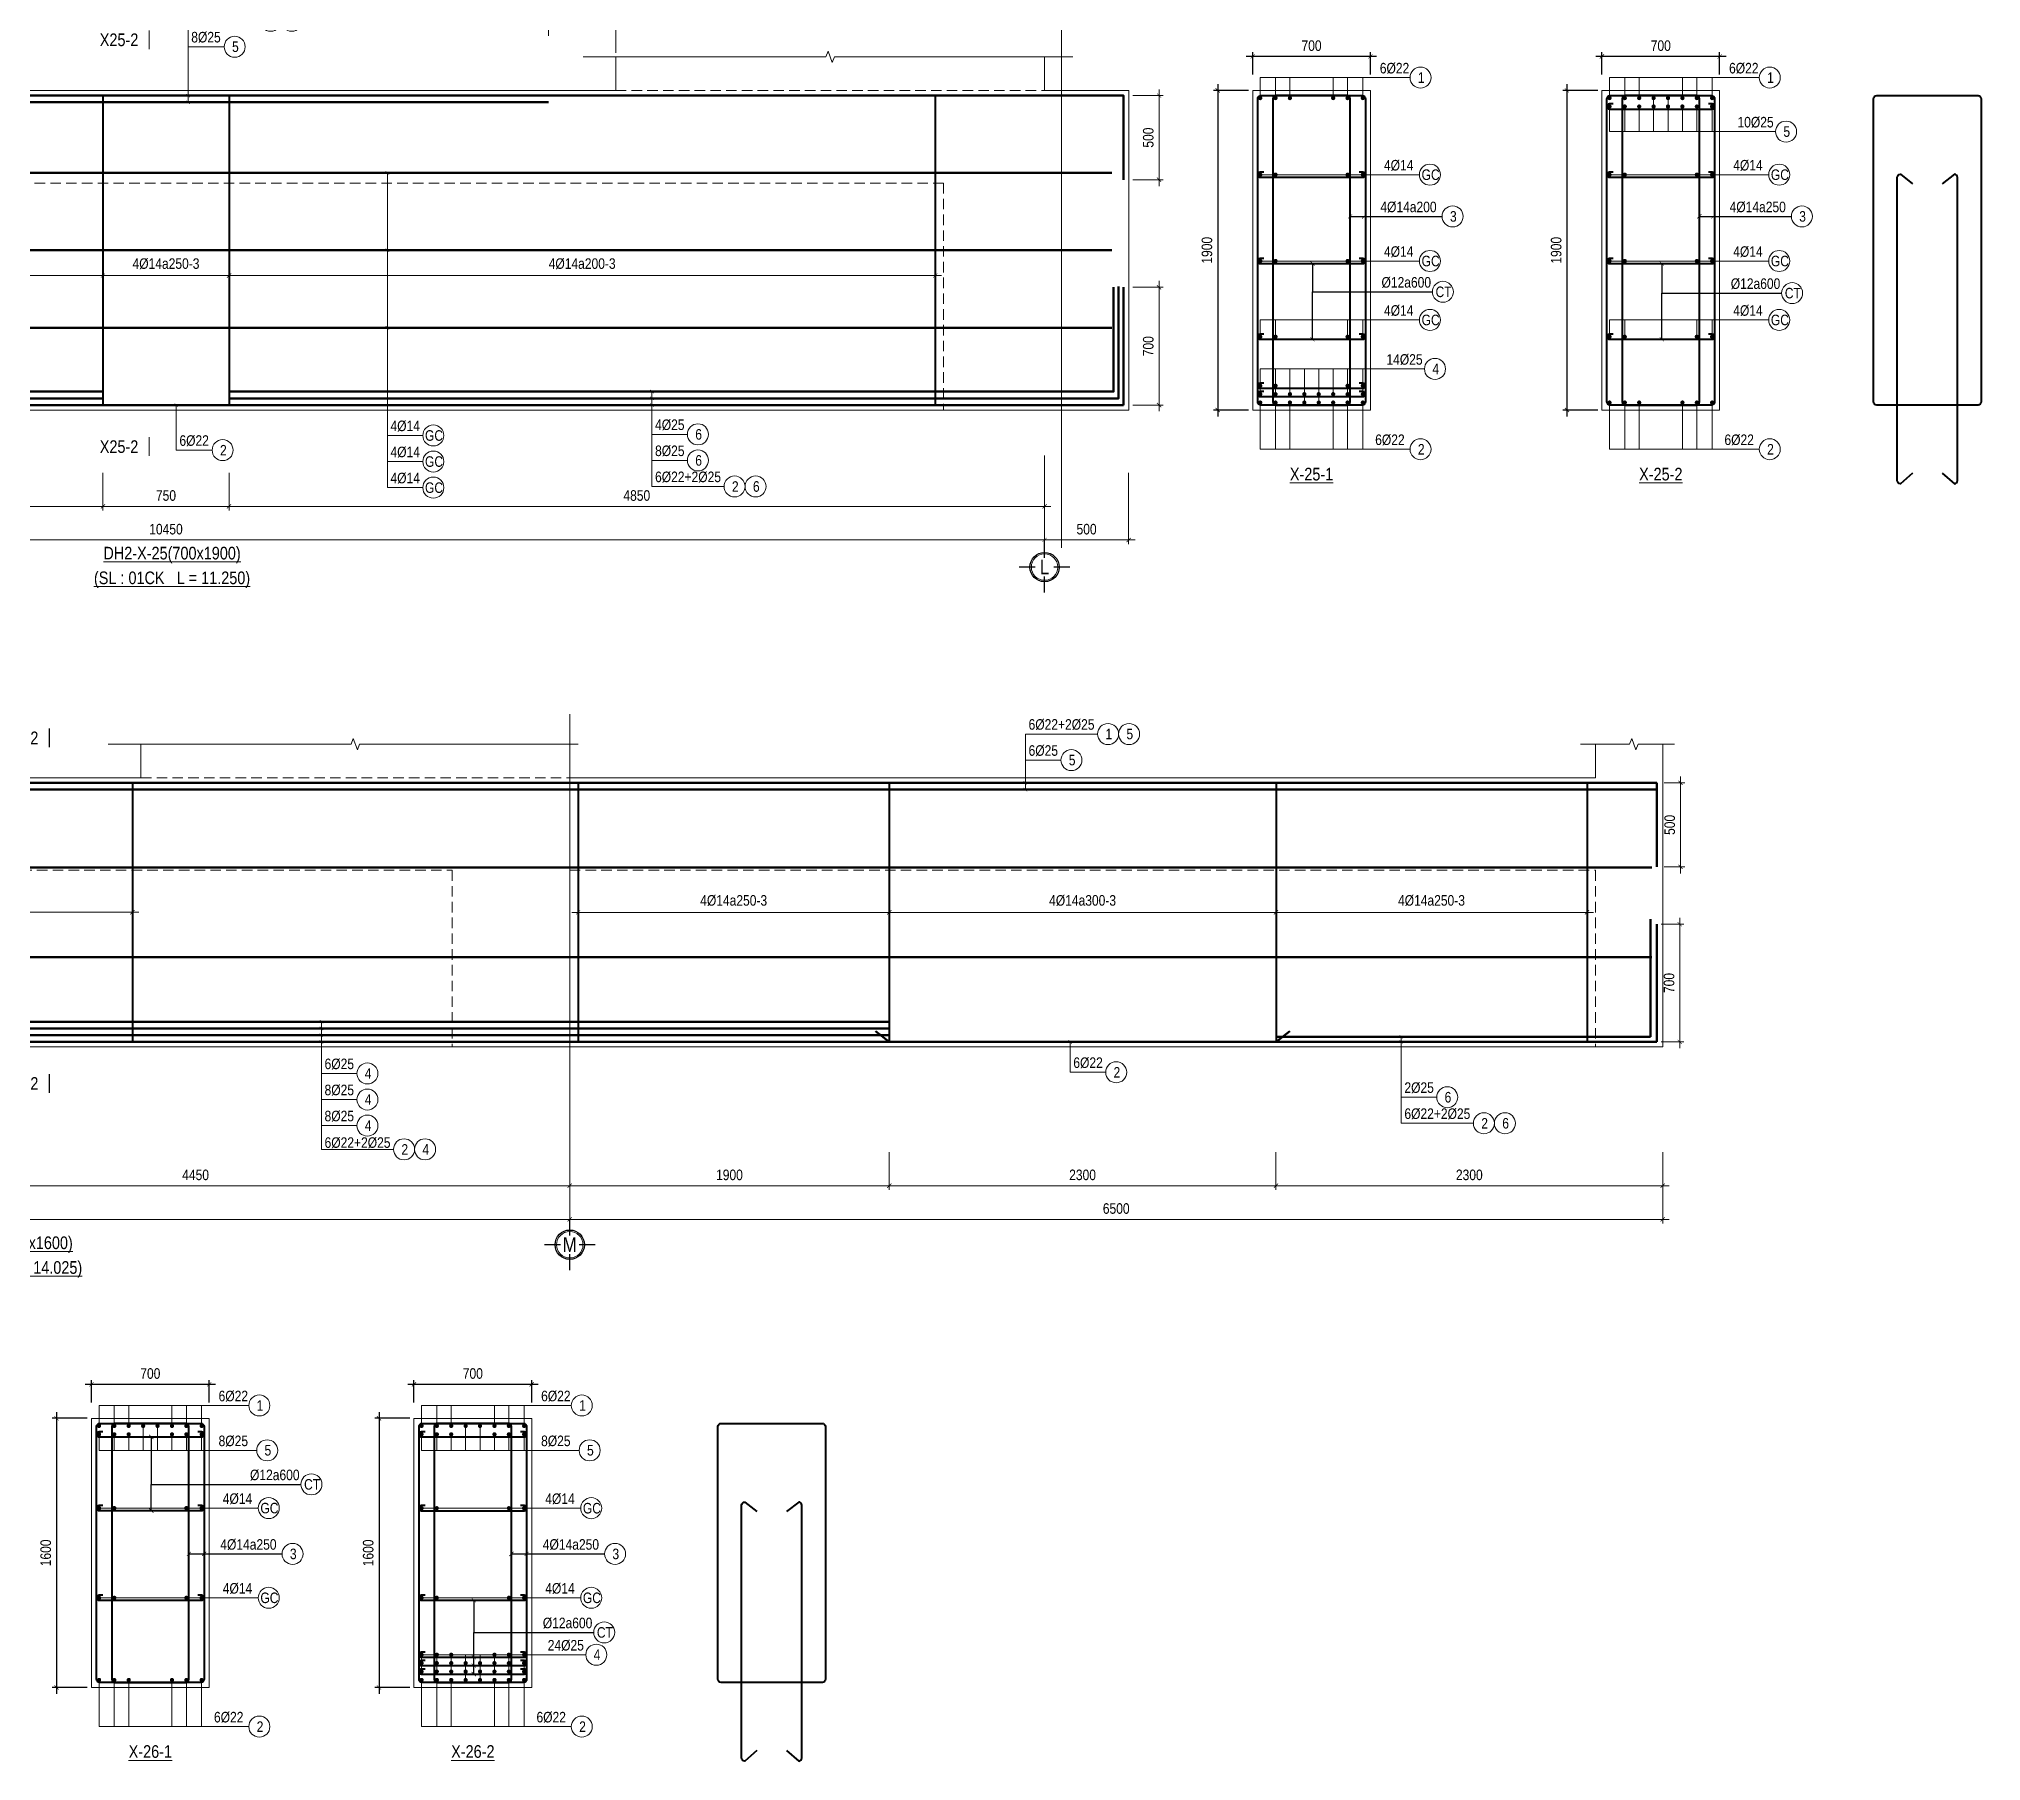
# Model space of a CAD drawing. Header units: millimetres. Extents: x 3014920 to 3563667, y -1638653 to -1356471.
# Drawn here: x 3329894 to 3341445, y -1598586 to -1588347 of the extents above; entities that cross this region are included whole.
import ezdxf
from ezdxf.enums import TextEntityAlignment as Align

# ---------------------------------------------------------------- set-up
doc = ezdxf.new("R2010")
doc.units = ezdxf.units.MM
doc.header["$MEASUREMENT"] = 0
doc.header["$PDMODE"] = 2
for name, pattern in [('6 TANG DIEN HINH 14-15$0$ACAD_ISO10W100', [18, 12, -3, 0, -3]), ('ACAD_ISO04W100', [30, 24, -3, 0, -3]), ('HIDDEN', [0.375, 0.25, -0.125])]:
    doc.linetypes.add(name, pattern=pattern)
doc.layers.get('0').update_dxf_attribs({"lineweight": 9})
doc.layers.get('Defpoints').update_dxf_attribs({"color": 10, "lineweight": 0})
for name, color, linetype, lineweight in [('2', 2, 'Continuous', 20), ('CDAI', 21, 'Continuous', 40), ('CHG_XX_Khung ten$0$TEXT', 7, 'Continuous', 15), ('CTHEP', 50, 'Continuous', 50), ('DBAO', 90, 'Continuous', 13), ('DGIONG', 130, 'Continuous', 13), ('HATCH', 154, 'Continuous', 9), ('KTH', 154, 'Continuous', 9), ('Net khuat', 8, 'HIDDEN', 13), ('TEXT', 7, 'Continuous', 15), ('TEXT P X', 1, 'Continuous', 9), ('TRUC', 251, 'ACAD_ISO04W100', 9)]:
    doc.layers.add(name, color=color, linetype=linetype, lineweight=lineweight)
doc.layers.add('8', color=8, linetype='Continuous')
doc.layers.add('CHG_XX_Khung ten$0$TKTC', color=1, linetype='Continuous')
doc.layers.add('CHG_XX_Khung ten$0$A1 BORDER$0$DGIONG', color=7, linetype='Continuous', lineweight=13, true_color=0x29ffff)
doc.layers.add('CHG_XX_Khung ten$0$A1 BORDER$0$STICK', color=7, linetype='Continuous', lineweight=9, true_color=0xe60000)
doc.styles.add('CHG_XX_Khung ten$0$A1 BORDER$0$ARIAL', font='arial.ttf')
doc.styles.add('CHG_XX_Khung ten$0$A1 BORDER$0$Arial - Bold', font='arialbd.ttf', dxfattribs={"height": 2.5})
doc.styles.add('CHG_XX_Khung ten$0$A1 BORDER$0$Star-AvoBold', font='VAVOB_0.TTF')
doc.styles.add('CHG_XX_Khung ten$0$A1 BORDER$0$Title Block DD$0$ARIAL', font='arial.ttf')
doc.styles.add('CHG_XX_Khung ten$0$A1 BORDER$0$Title Block DD$0$Arial - Bold', font='arialbd.ttf', dxfattribs={"height": 2.5})
doc.styles.add('CHG_XX_Khung ten$0$arial', font='arial.ttf')
doc.styles.add('CHG_XX_Khung ten$0$Arial - Bold', font='arialbd.ttf')
doc.styles.add('CHG_XX_Khung ten$0$ArialB', font='arialbd.ttf')
doc.styles.add('CHG_XX_Khung ten$0$title block pccc$0$ARIAL', font='arial.ttf')
doc.styles.add('CHG_XX_Khung ten$0$title block pccc$0$Arial - Bold', font='arialbd.ttf', dxfattribs={"height": 2.5})
doc.styles.add('HELVECONDENSE', font='VHELVCN_0.TTF')
doc.styles.add('Star-HelCon', font='VHELVCN_0.TTF')
doc.styles.add('TTP-HelCon', font='VHELVCN_0.TTF')
doc.styles.add('VNI-HELVE-CONDENSE', font='VHELVCN_0.TTF')
doc.dimstyles.new('kc-25', dxfattribs={"dimtxt": 62.5, "dimasz": 20, "dimexe": 20, "dimexo": 50, "dimgap": 25, "dimtad": 3, "dimdec": 0, "dimzin": 0, "dimdsep": 46, "dimtxsty": 'VNI-HELVE-CONDENSE', "dimblk": 'DIM', "dimcen": 2.5, "dimclrd": 256, "dimclre": 154, "dimclrt": 7, "dimaunit": 1, "dimadec": 0, "dimazin": 0, "dimtfac": 1, "dimtdec": 0, "dimtix": 1, "dimtmove": 0, "dimatfit": 3, "dimldrblk": 'DOT', "dimfxl": 1, "dimtolj": 1, "dimtzin": 0, "dimarcsym": 0})
doc.dimstyles.new('TTP-25', dxfattribs={"dimscale": 25, "dimtxt": 2.5, "dimasz": 1, "dimexe": 1, "dimexo": 1, "dimgap": 0.09, "dimtad": 0, "dimdec": 4, "dimrnd": 1, "dimzin": 9, "dimdsep": 46, "dimtxsty": 'TTP-HelCon', "dimblk": 'ARCHTICK', "dimcen": 0.09, "dimdle": 1.5, "dimclrd": 256, "dimclre": 256, "dimclrt": 7, "dimadec": 0, "dimazin": 0, "dimtfac": 1, "dimtdec": 4, "dimtmove": 0, "dimatfit": 3, "dimldrblk": 'ARCHTICK', "dimfxl": 1, "dimtvp": 1, "dimtolj": 1, "dimtzin": 0, "dimarcsym": 0})

msp = doc.modelspace()

# ---------------------------------------------------------------- texts
at = {"layer": 'TEXT', "style": 'TTP-HelCon'}
for s, p in [('6Þ22', (3337868.92377, -1588552.65878)), ('6Þ22', (3339946.00767, -1588552.65878)), ('10Þ25', (3339996.09243, -1588873.83781)), ('4Þ14', (3337893.69123, -1589129.67871)), ('4Þ14', (3339970.77513, -1589129.67871)), ('4Þ14a200', (3337872.13159, -1589377.69932)), ('4Þ14a250', (3339949.2155, -1589377.69932)), ('4Þ14', (3337893.69123, -1589643.01204)), ('4Þ14', (3339970.77513, -1589643.01204)), ('Þ12a600', (3337879.04397, -1589826.06727)), ('Þ12a600', (3339956.12788, -1589833.80803)), ('4Þ14', (3337893.69123, -1589993.34538)), ('4Þ14', (3339970.77513, -1589993.34538)), ('14Þ25', (3337908.33755, -1590284.40879)), ('6Þ22', (3337841.42377, -1590761.81061)), ('6Þ22', (3339918.50767, -1590761.81061)), ('6Þ22', (3330963.02571, -1596446.57957)), ('6Þ22', (3332880.98688, -1596446.57957)), ('8Þ25', (3330963.02571, -1596713.32957)), ('8Þ25', (3332880.98688, -1596713.32957)), ('Þ12a600', (3331149.83206, -1596915.6081)), ('4Þ14', (3330987.79317, -1597056.6629)), ('4Þ14', (3332905.75434, -1597057.18858)), ('4Þ14a250', (3330973.14591, -1597329.00643)), ('4Þ14a250', (3332891.10709, -1597329.00643)), ('4Þ14', (3330987.79317, -1597589.99624)), ('4Þ14', (3332905.75434, -1597589.99624)), ('Þ12a600', (3332891.10709, -1597795.78203)), ('24Þ25', (3332920.40067, -1597928.32957)), ('6Þ22', (3330935.52571, -1598355.73139)), ('6Þ22', (3332853.48688, -1598355.73139))]:
    msp.add_text(s, height=62.5, dxfattribs=at).set_placement(p)
at = {"layer": 'TEXT', "style": 'Star-HelCon'}
for s, p in [('1', (3338115.22861, -1588577.65878)), ('1', (3340192.31251, -1588577.65878)), ('5', (3340289.13836, -1588898.83781)), ('GC', (3338171.19316, -1589154.67871)), ('GC', (3340248.27707, -1589154.67871)), ('3', (3338306.14656, -1589402.69932)), ('3', (3340383.23046, -1589402.69932)), ('GC', (3338171.19316, -1589668.01204)), ('GC', (3340248.27707, -1589668.01204)), ('CT', (3338248.29606, -1589851.06727)), ('CT', (3340325.37996, -1589858.80803)), ('GC', (3338171.19316, -1590018.34538)), ('GC', (3340248.27707, -1590018.34538)), ('4', (3338201.38348, -1590309.40879)), ('2', (3338115.22861, -1590786.81061)), ('2', (3340192.31251, -1590786.81061)), ('1', (3331209.33055, -1596471.57957)), ('1', (3333127.29172, -1596471.57957)), ('5', (3331256.07164, -1596738.32957)), ('5', (3333174.03281, -1596738.32957)), ('CT', (3331519.08415, -1596940.6081)), ('GC', (3331265.29511, -1597081.6629)), ('GC', (3333183.25628, -1597082.18858)), ('3', (3331407.16088, -1597354.00643)), ('3', (3333325.12205, -1597354.00643)), ('GC', (3331265.29511, -1597614.99624)), ('GC', (3333183.25628, -1597614.99624)), ('CT', (3333260.35917, -1597820.78203)), ('4', (3333213.4466, -1597953.32957)), ('2', (3331209.33055, -1598380.73139)), ('2', (3333127.29172, -1598380.73139))]:
    msp.add_text(s, height=62.5, dxfattribs=at).set_placement(p, align=Align.MIDDLE)
at = {"layer": 'TEXT', "style": 'TTP-HelCon'}
for s, p in [('%%UX-25-1', (3337462.96543, -1590972.39677)), ('%%UX-25-2', (3339540.04934, -1590972.39677)), ('%%UX-26-1', (3330557.06737, -1598566.31755)), ('%%UX-26-2', (3332475.02855, -1598566.31755))]:
    msp.add_text(s, height=75, dxfattribs=at).set_placement(p, align=Align.CENTER)

# ---------------------------------------------------------------- blocks, each defined once
blk = doc.blocks.new('_ArchTick')
at = {"color": 0, "linetype": 'ByBlock', "const_width": 0.15}
blk.add_lwpolyline([(-0.5, -0.5), (0.5, 0.5)], dxfattribs=at)
blk = doc.blocks.new('*D161')
at = {"layer": 'Defpoints', "color": 0, "ltscale": 500, "transparency": 16777216}
for p in [(3330207, -1596548), (3329999, -1598148), (3330207, -1598148)]:
    blk.add_point(p, dxfattribs=at)
at = {"layer": 'KTH', "lineweight": -2, "ltscale": 500, "transparency": 16777216}
for p, q in [((3330182, -1596548), (3329974, -1596548)), ((3329999, -1596511), (3329999, -1598186)), ((3330182, -1598148), (3329974, -1598148))]:
    blk.add_line(p, q, dxfattribs=at)
at = {"layer": 'KTH', "lineweight": -2, "ltscale": 500, "transparency": 16777216, "xscale": 25, "yscale": 25, "zscale": 25}
for p, rotation in [((3329999, -1596548), 90), ((3329999, -1598148), 270)]:
    blk.add_blockref('_ArchTick', p, dxfattribs=dict(at, rotation=rotation))
at = {"layer": 'KTH', "color": 7, "ltscale": 500, "transparency": 16777216, "insert": (3329935, -1597348), "char_height": 62.5, "attachment_point": 5, "rotation": 90, "style": 'TTP-HelCon'}
blk.add_mtext('\\A1;1600', dxfattribs=at)
blk = doc.blocks.new('*D162')
at = {"layer": 'Defpoints', "color": 0, "ltscale": 500, "transparency": 16777216}
for p in [(3330207, -1596346), (3330207, -1596479), (3330907, -1596479)]:
    blk.add_point(p, dxfattribs=at)
at = {"layer": 'KTH', "lineweight": -2, "ltscale": 500, "transparency": 16777216}
for p, q in [((3330945, -1596346), (3330170, -1596346)), ((3330207, -1596454), (3330207, -1596321)), ((3330907, -1596454), (3330907, -1596321))]:
    blk.add_line(p, q, dxfattribs=at)
at = {"layer": 'KTH', "lineweight": -2, "ltscale": 500, "transparency": 16777216, "xscale": 25, "yscale": 25, "zscale": 25, "rotation": 180}
blk.add_blockref('_ArchTick', (3330207, -1596346), dxfattribs=at)
at = {"layer": 'KTH', "lineweight": -2, "ltscale": 500, "transparency": 16777216, "xscale": 25, "yscale": 25, "zscale": 25}
blk.add_blockref('_ArchTick', (3330907, -1596346), dxfattribs=at)
at = {"layer": 'KTH', "color": 7, "ltscale": 500, "transparency": 16777216, "insert": (3330557, -1596282), "char_height": 62.5, "attachment_point": 5, "style": 'TTP-HelCon'}
blk.add_mtext('\\A1;700', dxfattribs=at)
blk = doc.blocks.new('*D163')
at = {"layer": 'Defpoints', "color": 0, "ltscale": 500, "transparency": 16777216}
for p in [(3332125, -1596548), (3331917, -1598148), (3332125, -1598148)]:
    blk.add_point(p, dxfattribs=at)
at = {"layer": 'KTH', "lineweight": -2, "ltscale": 500, "transparency": 16777216}
for p, q in [((3332100, -1596548), (3331892, -1596548)), ((3331917, -1596511), (3331917, -1598186)), ((3332100, -1598148), (3331892, -1598148))]:
    blk.add_line(p, q, dxfattribs=at)
at = {"layer": 'KTH', "lineweight": -2, "ltscale": 500, "transparency": 16777216, "xscale": 25, "yscale": 25, "zscale": 25}
for p, rotation in [((3331917, -1596548), 90), ((3331917, -1598148), 270)]:
    blk.add_blockref('_ArchTick', p, dxfattribs=dict(at, rotation=rotation))
at = {"layer": 'KTH', "color": 7, "ltscale": 500, "transparency": 16777216, "insert": (3331853, -1597348), "char_height": 62.5, "attachment_point": 5, "rotation": 90, "style": 'TTP-HelCon'}
blk.add_mtext('\\A1;1600', dxfattribs=at)
blk = doc.blocks.new('*D164')
at = {"layer": 'Defpoints', "color": 0, "ltscale": 500, "transparency": 16777216}
for p in [(3332125, -1596346), (3332125, -1596479), (3332825, -1596479)]:
    blk.add_point(p, dxfattribs=at)
at = {"layer": 'KTH', "lineweight": -2, "ltscale": 500, "transparency": 16777216}
for p, q in [((3332863, -1596346), (3332088, -1596346)), ((3332125, -1596454), (3332125, -1596321)), ((3332825, -1596454), (3332825, -1596321))]:
    blk.add_line(p, q, dxfattribs=at)
at = {"layer": 'KTH', "lineweight": -2, "ltscale": 500, "transparency": 16777216, "xscale": 25, "yscale": 25, "zscale": 25, "rotation": 180}
blk.add_blockref('_ArchTick', (3332125, -1596346), dxfattribs=at)
at = {"layer": 'KTH', "lineweight": -2, "ltscale": 500, "transparency": 16777216, "xscale": 25, "yscale": 25, "zscale": 25}
blk.add_blockref('_ArchTick', (3332825, -1596346), dxfattribs=at)
at = {"layer": 'KTH', "color": 7, "ltscale": 500, "transparency": 16777216, "insert": (3332475, -1596282), "char_height": 62.5, "attachment_point": 5, "style": 'TTP-HelCon'}
blk.add_mtext('\\A1;700', dxfattribs=at)
blk = doc.blocks.new('*D165')
at = {"layer": 'Defpoints', "color": 0, "ltscale": 500, "transparency": 16777216}
for p in [(3337113, -1588654), (3336905, -1590554), (3337113, -1590554)]:
    blk.add_point(p, dxfattribs=at)
at = {"layer": 'KTH', "lineweight": -2, "ltscale": 500, "transparency": 16777216}
for p, q in [((3336905, -1588617), (3336905, -1590592)), ((3337088, -1588654), (3336880, -1588654)), ((3337088, -1590554), (3336880, -1590554))]:
    blk.add_line(p, q, dxfattribs=at)
at = {"layer": 'KTH', "lineweight": -2, "ltscale": 500, "transparency": 16777216, "xscale": 25, "yscale": 25, "zscale": 25}
for p, rotation in [((3336905, -1588654), 90), ((3336905, -1590554), 270)]:
    blk.add_blockref('_ArchTick', p, dxfattribs=dict(at, rotation=rotation))
at = {"layer": 'KTH', "color": 7, "ltscale": 500, "transparency": 16777216, "insert": (3336841, -1589604), "char_height": 62.5, "attachment_point": 5, "rotation": 90, "style": 'TTP-HelCon'}
blk.add_mtext('\\A1;1900', dxfattribs=at)
blk = doc.blocks.new('*D166')
at = {"layer": 'Defpoints', "color": 0, "ltscale": 500, "transparency": 16777216}
for p in [(3337113, -1588452), (3337113, -1588585), (3337813, -1588585)]:
    blk.add_point(p, dxfattribs=at)
at = {"layer": 'KTH', "lineweight": -2, "ltscale": 500, "transparency": 16777216}
for p, q in [((3337850, -1588452), (3337075, -1588452)), ((3337113, -1588560), (3337113, -1588427)), ((3337813, -1588560), (3337813, -1588427))]:
    blk.add_line(p, q, dxfattribs=at)
at = {"layer": 'KTH', "lineweight": -2, "ltscale": 500, "transparency": 16777216, "xscale": 25, "yscale": 25, "zscale": 25, "rotation": 180}
blk.add_blockref('_ArchTick', (3337113, -1588452), dxfattribs=at)
at = {"layer": 'KTH', "lineweight": -2, "ltscale": 500, "transparency": 16777216, "xscale": 25, "yscale": 25, "zscale": 25}
blk.add_blockref('_ArchTick', (3337813, -1588452), dxfattribs=at)
at = {"layer": 'KTH', "color": 7, "ltscale": 500, "transparency": 16777216, "insert": (3337463, -1588388), "char_height": 62.5, "attachment_point": 5, "style": 'TTP-HelCon'}
blk.add_mtext('\\A1;700', dxfattribs=at)
blk = doc.blocks.new('*D167')
at = {"layer": 'Defpoints', "color": 0, "ltscale": 500, "transparency": 16777216}
for p in [(3339190, -1588654), (3338982, -1590554), (3339190, -1590554)]:
    blk.add_point(p, dxfattribs=at)
at = {"layer": 'KTH', "lineweight": -2, "ltscale": 500, "transparency": 16777216}
for p, q in [((3338982, -1588617), (3338982, -1590592)), ((3339165, -1588654), (3338957, -1588654)), ((3339165, -1590554), (3338957, -1590554))]:
    blk.add_line(p, q, dxfattribs=at)
at = {"layer": 'KTH', "lineweight": -2, "ltscale": 500, "transparency": 16777216, "xscale": 25, "yscale": 25, "zscale": 25}
for p, rotation in [((3338982, -1588654), 90), ((3338982, -1590554), 270)]:
    blk.add_blockref('_ArchTick', p, dxfattribs=dict(at, rotation=rotation))
at = {"layer": 'KTH', "color": 7, "ltscale": 500, "transparency": 16777216, "insert": (3338918, -1589604), "char_height": 62.5, "attachment_point": 5, "rotation": 90, "style": 'TTP-HelCon'}
blk.add_mtext('\\A1;1900', dxfattribs=at)
blk = doc.blocks.new('*D168')
at = {"layer": 'Defpoints', "color": 0, "ltscale": 500, "transparency": 16777216}
for p in [(3339190, -1588452), (3339190, -1588585), (3339890, -1588585)]:
    blk.add_point(p, dxfattribs=at)
at = {"layer": 'KTH', "lineweight": -2, "ltscale": 500, "transparency": 16777216}
for p, q in [((3339928, -1588452), (3339153, -1588452)), ((3339190, -1588560), (3339190, -1588427)), ((3339890, -1588560), (3339890, -1588427))]:
    blk.add_line(p, q, dxfattribs=at)
at = {"layer": 'KTH', "lineweight": -2, "ltscale": 500, "transparency": 16777216, "xscale": 25, "yscale": 25, "zscale": 25, "rotation": 180}
blk.add_blockref('_ArchTick', (3339190, -1588452), dxfattribs=at)
at = {"layer": 'KTH', "lineweight": -2, "ltscale": 500, "transparency": 16777216, "xscale": 25, "yscale": 25, "zscale": 25}
blk.add_blockref('_ArchTick', (3339890, -1588452), dxfattribs=at)
at = {"layer": 'KTH', "color": 7, "ltscale": 500, "transparency": 16777216, "insert": (3339540, -1588388), "char_height": 62.5, "attachment_point": 5, "style": 'TTP-HelCon'}
blk.add_mtext('\\A1;700', dxfattribs=at)
blk = doc.blocks.new('*D2289')
at = {"layer": 'Defpoints', "color": 0, "transparency": 16777216}
for p in [(3770, -2217), (4520, -2217), (4520, -2442)]:
    blk.add_point(p, dxfattribs=at)
at = {"layer": 'KTH', "lineweight": -2, "transparency": 16777216}
for p, q in [((3770, -2242), (3770, -2467)), ((4520, -2242), (4520, -2467)), ((3733, -2442), (4558, -2442))]:
    blk.add_line(p, q, dxfattribs=at)
at = {"layer": 'KTH', "lineweight": -2, "transparency": 16777216, "xscale": 25, "yscale": 25, "zscale": 25, "rotation": 180}
blk.add_blockref('_ArchTick', (3770, -2442), dxfattribs=at)
at = {"layer": 'KTH', "lineweight": -2, "transparency": 16777216, "xscale": 25, "yscale": 25, "zscale": 25}
blk.add_blockref('_ArchTick', (4520, -2442), dxfattribs=at)
at = {"layer": 'KTH', "color": 7, "transparency": 16777216, "insert": (4145, -2378), "char_height": 62.5, "attachment_point": 5, "style": 'TTP-HelCon'}
blk.add_mtext('\\A1;750', dxfattribs=at)
blk = doc.blocks.new('*D2290')
at = {"layer": 'Defpoints', "color": 0, "transparency": 16777216}
for p in [(-1080, -2217), (3770, -2217), (3770, -2442)]:
    blk.add_point(p, dxfattribs=at)
at = {"layer": 'KTH', "lineweight": -2, "transparency": 16777216}
for p, q in [((-1080, -2242), (-1080, -2467)), ((3770, -2242), (3770, -2467)), ((-1117, -2442), (3808, -2442))]:
    blk.add_line(p, q, dxfattribs=at)
at = {"layer": 'KTH', "lineweight": -2, "transparency": 16777216, "xscale": 25, "yscale": 25, "zscale": 25, "rotation": 180}
blk.add_blockref('_ArchTick', (-1080, -2442), dxfattribs=at)
at = {"layer": 'KTH', "lineweight": -2, "transparency": 16777216, "xscale": 25, "yscale": 25, "zscale": 25}
blk.add_blockref('_ArchTick', (3770, -2442), dxfattribs=at)
at = {"layer": 'KTH', "color": 7, "transparency": 16777216, "insert": (1345, -2378), "char_height": 62.5, "attachment_point": 5, "style": 'TTP-HelCon'}
blk.add_mtext('\\A1;4850', dxfattribs=at)
blk = doc.blocks.new('*D2291')
at = {"layer": 'Defpoints', "color": 0, "transparency": 16777216}
for p in [(9370, -2114), (-1080, -2217), (9370, -2642)]:
    blk.add_point(p, dxfattribs=at)
at = {"layer": 'KTH', "lineweight": -2, "transparency": 16777216}
for p, q in [((9370, -2139), (9370, -2667)), ((-1080, -2242), (-1080, -2667)), ((-1117, -2642), (9408, -2642))]:
    blk.add_line(p, q, dxfattribs=at)
at = {"layer": 'KTH', "lineweight": -2, "transparency": 16777216, "xscale": 25, "yscale": 25, "zscale": 25, "rotation": 180}
blk.add_blockref('_ArchTick', (-1080, -2642), dxfattribs=at)
at = {"layer": 'KTH', "lineweight": -2, "transparency": 16777216, "xscale": 25, "yscale": 25, "zscale": 25}
blk.add_blockref('_ArchTick', (9370, -2642), dxfattribs=at)
at = {"layer": 'KTH', "color": 7, "transparency": 16777216, "insert": (4145, -2578), "char_height": 62.5, "attachment_point": 5, "style": 'TTP-HelCon'}
blk.add_mtext('\\A1;10450', dxfattribs=at)
blk = doc.blocks.new('*D2292')
at = {"layer": 'Defpoints', "color": 0, "transparency": 16777216}
for p in [(3770, -594), (4520, -594), (4520, -1070)]:
    blk.add_point(p, dxfattribs=at)
at = {"layer": 'KTH', "lineweight": -2, "transparency": 16777216}
for p, q in [((3770, -619), (3770, -1095)), ((4520, -619), (4520, -1095)), ((3733, -1070), (4558, -1070))]:
    blk.add_line(p, q, dxfattribs=at)
at = {"layer": 'KTH', "lineweight": -2, "transparency": 16777216, "xscale": 25, "yscale": 25, "zscale": 25, "rotation": 180}
blk.add_blockref('_ArchTick', (3770, -1070), dxfattribs=at)
at = {"layer": 'KTH', "lineweight": -2, "transparency": 16777216, "xscale": 25, "yscale": 25, "zscale": 25}
blk.add_blockref('_ArchTick', (4520, -1070), dxfattribs=at)
at = {"layer": 'KTH', "color": 7, "transparency": 16777216, "insert": (4145, -1000), "char_height": 62.5, "attachment_point": 5, "style": 'TTP-HelCon'}
blk.add_mtext('\\A1;4Þ14a250-3', dxfattribs=at)
blk = doc.blocks.new('*D2293')
at = {"layer": 'Defpoints', "color": 0, "transparency": 16777216}
for p in [(4520, -2217), (9370, -2217), (4520, -2442)]:
    blk.add_point(p, dxfattribs=at)
at = {"layer": 'KTH', "lineweight": -2, "transparency": 16777216}
for p, q in [((4520, -2242), (4520, -2467)), ((9370, -2242), (9370, -2467)), ((9408, -2442), (4483, -2442))]:
    blk.add_line(p, q, dxfattribs=at)
at = {"layer": 'KTH', "lineweight": -2, "transparency": 16777216, "xscale": 25, "yscale": 25, "zscale": 25, "rotation": 180}
blk.add_blockref('_ArchTick', (4520, -2442), dxfattribs=at)
at = {"layer": 'KTH', "lineweight": -2, "transparency": 16777216, "xscale": 25, "yscale": 25, "zscale": 25}
blk.add_blockref('_ArchTick', (9370, -2442), dxfattribs=at)
at = {"layer": 'KTH', "color": 7, "transparency": 16777216, "insert": (6945, -2378), "char_height": 62.5, "attachment_point": 5, "style": 'TTP-HelCon'}
blk.add_mtext('\\A1;4850', dxfattribs=at)
blk = doc.blocks.new('*D2294')
at = {"layer": 'Defpoints', "color": 0, "transparency": 16777216}
for p in [(8720, -556), (4520, -594), (4520, -1070)]:
    blk.add_point(p, dxfattribs=at)
at = {"layer": 'KTH', "lineweight": -2, "transparency": 16777216}
for p, q in [((4520, -619), (4520, -1095)), ((8720, -581), (8720, -1095)), ((8758, -1070), (4483, -1070))]:
    blk.add_line(p, q, dxfattribs=at)
at = {"layer": 'KTH', "lineweight": -2, "transparency": 16777216, "xscale": 25, "yscale": 25, "zscale": 25, "rotation": 180}
blk.add_blockref('_ArchTick', (4520, -1070), dxfattribs=at)
at = {"layer": 'KTH', "lineweight": -2, "transparency": 16777216, "xscale": 25, "yscale": 25, "zscale": 25}
blk.add_blockref('_ArchTick', (8720, -1070), dxfattribs=at)
at = {"layer": 'KTH', "color": 7, "transparency": 16777216, "insert": (6620, -1000), "char_height": 62.5, "attachment_point": 5, "style": 'TTP-HelCon'}
blk.add_mtext('\\A1;4Þ14a200-3', dxfattribs=at)
blk = doc.blocks.new('DIM')
h = blk.add_hatch(color=1)
h.paths.add_polyline_path([(0.49, 0.29, 1), (0.29, 0.49), (-0.19, 0), (0.19, 0)])
h.paths.add_polyline_path([(0.19, 0), (-0.19, 0), (-0.49, -0.29, 1), (-0.29, -0.49)])
at = {"color": 9}
for p, q in [((-0.19, 0), (-1.5, 0)), ((0.19, 0), (1.5, 0))]:
    blk.add_line(p, q, dxfattribs=at)
at = {"color": 1}
for p, q in [((-0.49, -0.29), (0.29, 0.49)), ((-0.29, -0.49), (0.49, 0.29)), ((-0.19, 0), (0.19, 0))]:
    blk.add_line(p, q, dxfattribs=at)
blk.add_arc((-0.39, -0.39), 0.138, 135, 315, dxfattribs=at)
blk = doc.blocks.new('*D2295')
at = {"layer": 'Defpoints', "color": 0, "transparency": 16777216}
for p in [(1520, -573), (3770, -573), (3770, -1070)]:
    blk.add_point(p, dxfattribs=at)
at = {"layer": 'KTH', "lineweight": -2, "transparency": 16777216}
for p, q in [((1520, -598), (1520, -1095)), ((3770, -598), (3770, -1095)), ((1483, -1070), (3808, -1070))]:
    blk.add_line(p, q, dxfattribs=at)
at = {"layer": 'KTH', "lineweight": -2, "transparency": 16777216, "xscale": 25, "yscale": 25, "zscale": 25, "rotation": 180}
blk.add_blockref('_ArchTick', (1520, -1070), dxfattribs=at)
at = {"layer": 'KTH', "lineweight": -2, "transparency": 16777216, "xscale": 25, "yscale": 25, "zscale": 25}
blk.add_blockref('_ArchTick', (3770, -1070), dxfattribs=at)
at = {"layer": 'KTH', "color": 7, "transparency": 16777216, "insert": (2645, -1000), "char_height": 62.5, "attachment_point": 5, "style": 'TTP-HelCon'}
blk.add_mtext('\\A1;4Þ14a200-3', dxfattribs=at)
blk = doc.blocks.new('*D2279')
at = {"layer": 'Defpoints', "color": 0, "transparency": 16777216}
for p in [(9470, 604), (6820, 330), (9470, 330)]:
    blk.add_point(p, dxfattribs=at)
at = {"layer": 'KTH', "lineweight": -2, "transparency": 16777216}
for p, q in [((6783, 604), (9508, 604)), ((6820, 355), (6820, 629)), ((9470, 355), (9470, 629))]:
    blk.add_line(p, q, dxfattribs=at)
at = {"layer": 'KTH', "lineweight": -2, "transparency": 16777216, "xscale": 25, "yscale": 25, "zscale": 25, "rotation": 180}
blk.add_blockref('_ArchTick', (6820, 604), dxfattribs=at)
at = {"layer": 'KTH', "lineweight": -2, "transparency": 16777216, "xscale": 25, "yscale": 25, "zscale": 25}
blk.add_blockref('_ArchTick', (9470, 604), dxfattribs=at)
at = {"layer": 'KTH', "color": 7, "transparency": 16777216, "insert": (8145, 668), "char_height": 62.5, "attachment_point": 5, "style": 'TTP-HelCon'}
blk.add_mtext('\\A1;2650', dxfattribs=at)
blk = doc.blocks.new('*D2280')
at = {"layer": 'Defpoints', "color": 0, "transparency": 16777216}
for p in [(1870, 604), (1870, 330), (6420, 330)]:
    blk.add_point(p, dxfattribs=at)
at = {"layer": 'KTH', "lineweight": -2, "transparency": 16777216}
for p, q in [((6458, 604), (1833, 604)), ((1870, 355), (1870, 629)), ((6420, 355), (6420, 629))]:
    blk.add_line(p, q, dxfattribs=at)
at = {"layer": 'KTH', "lineweight": -2, "transparency": 16777216, "xscale": 25, "yscale": 25, "zscale": 25, "rotation": 180}
blk.add_blockref('_ArchTick', (1870, 604), dxfattribs=at)
at = {"layer": 'KTH', "lineweight": -2, "transparency": 16777216, "xscale": 25, "yscale": 25, "zscale": 25}
blk.add_blockref('_ArchTick', (6420, 604), dxfattribs=at)
at = {"layer": 'KTH', "color": 7, "transparency": 16777216, "insert": (4145, 668), "char_height": 62.5, "attachment_point": 5, "style": 'TTP-HelCon'}
blk.add_mtext('\\A1;4550', dxfattribs=at)
blk = doc.blocks.new('*D2281')
at = {"layer": 'Defpoints', "color": 0, "transparency": 16777216}
for p in [(-1080, 604), (-1080, 330), (1470, 330)]:
    blk.add_point(p, dxfattribs=at)
at = {"layer": 'KTH', "lineweight": -2, "transparency": 16777216}
for p, q in [((1508, 604), (-1117, 604)), ((-1080, 355), (-1080, 629)), ((1470, 355), (1470, 629))]:
    blk.add_line(p, q, dxfattribs=at)
at = {"layer": 'KTH', "lineweight": -2, "transparency": 16777216, "xscale": 25, "yscale": 25, "zscale": 25, "rotation": 180}
blk.add_blockref('_ArchTick', (-1080, 604), dxfattribs=at)
at = {"layer": 'KTH', "lineweight": -2, "transparency": 16777216, "xscale": 25, "yscale": 25, "zscale": 25}
blk.add_blockref('_ArchTick', (1470, 604), dxfattribs=at)
at = {"layer": 'KTH', "color": 7, "transparency": 16777216, "insert": (195, 668), "char_height": 62.5, "attachment_point": 5, "style": 'TTP-HelCon'}
blk.add_mtext('\\A1;2550', dxfattribs=at)
blk = doc.blocks.new('MC')
at = {"layer": 'CTHEP', "const_width": 10, "elevation": 0}
blk.add_lwpolyline([(36, 150), (36, 0)], dxfattribs=at)
at = {"layer": 'TEXT', "style": 'TTP-HelCon'}
blk.add_attdef('A', text='', height=100, dxfattribs=at).set_placement((-50, 26), align=Align.RIGHT)
blk = doc.blocks.new('*D2282')
at = {"layer": 'Defpoints', "color": 0, "transparency": 16777216}
for p in [(-1462, 0), (-1524, -500), (-1462, -500)]:
    blk.add_point(p, dxfattribs=at)
at = {"layer": 'KTH', "lineweight": -2, "transparency": 16777216}
for p, q in [((-1524, 37), (-1524, -538)), ((-1487, 0), (-1549, 0)), ((-1487, -500), (-1549, -500))]:
    blk.add_line(p, q, dxfattribs=at)
at = {"layer": 'KTH', "lineweight": -2, "transparency": 16777216, "xscale": 25, "yscale": 25, "zscale": 25}
for p, rotation in [((-1524, 0), 90), ((-1524, -500), 270)]:
    blk.add_blockref('_ArchTick', p, dxfattribs=dict(at, rotation=rotation))
at = {"layer": 'KTH', "color": 7, "transparency": 16777216, "insert": (-1588, -250), "char_height": 62.5, "attachment_point": 5, "rotation": 90, "style": 'TTP-HelCon'}
blk.add_mtext('\\A1;500', dxfattribs=at)
blk = doc.blocks.new('*D2283')
at = {"layer": 'Defpoints', "color": 0, "transparency": 16777216}
for p in [(-1462, -1140), (-1524, -1840), (-1462, -1840)]:
    blk.add_point(p, dxfattribs=at)
at = {"layer": 'KTH', "lineweight": -2, "transparency": 16777216}
for p, q in [((-1487, -1140), (-1549, -1140)), ((-1524, -1102), (-1524, -1877)), ((-1487, -1840), (-1549, -1840))]:
    blk.add_line(p, q, dxfattribs=at)
at = {"layer": 'KTH', "lineweight": -2, "transparency": 16777216, "xscale": 25, "yscale": 25, "zscale": 25}
for p, rotation in [((-1524, -1140), 90), ((-1524, -1840), 270)]:
    blk.add_blockref('_ArchTick', p, dxfattribs=dict(at, rotation=rotation))
at = {"layer": 'KTH', "color": 7, "transparency": 16777216, "insert": (-1588, -1490), "char_height": 62.5, "attachment_point": 5, "rotation": 90, "style": 'TTP-HelCon'}
blk.add_mtext('\\A1;700', dxfattribs=at)
blk = doc.blocks.new('CODE')
at = {"layer": 'DBAO'}
for p, q in [((-63, 0), (-138, 30)), ((-138, 30), (0, 30)), ((-138, 0), (0, 0)), ((-113, 55), (224, 55)), ((-63, -20), (-63, 105))]:
    blk.add_line(p, q, dxfattribs=at)
at = {"layer": 'HATCH', "color": 1}
blk.add_solid([(-63, 0), (-138, 30), (-63, 30)], dxfattribs=at)
blk = doc.blocks.new('*D2284')
at = {"layer": 'Defpoints', "color": 0, "transparency": 16777216}
for p in [(9870, 0), (9870, -500), (10051, -500)]:
    blk.add_point(p, dxfattribs=at)
at = {"layer": 'KTH', "lineweight": -2, "transparency": 16777216}
for p, q in [((10051, 37), (10051, -538)), ((9895, 0), (10076, 0)), ((9895, -500), (10076, -500))]:
    blk.add_line(p, q, dxfattribs=at)
at = {"layer": 'KTH', "lineweight": -2, "transparency": 16777216, "xscale": 25, "yscale": 25, "zscale": 25}
for p, rotation in [((10051, 0), 90), ((10051, -500), 270)]:
    blk.add_blockref('_ArchTick', p, dxfattribs=dict(at, rotation=rotation))
at = {"layer": 'KTH', "color": 7, "transparency": 16777216, "insert": (9987, -250), "char_height": 62.5, "attachment_point": 5, "rotation": 90, "style": 'TTP-HelCon'}
blk.add_mtext('\\A1;500', dxfattribs=at)
blk = doc.blocks.new('*D2285')
at = {"layer": 'Defpoints', "color": 0, "transparency": 16777216}
for p in [(9870, -1140), (9870, -1840), (10051, -1840)]:
    blk.add_point(p, dxfattribs=at)
at = {"layer": 'KTH', "lineweight": -2, "transparency": 16777216}
for p, q in [((9895, -1140), (10076, -1140)), ((10051, -1102), (10051, -1877)), ((9895, -1840), (10076, -1840))]:
    blk.add_line(p, q, dxfattribs=at)
at = {"layer": 'KTH', "lineweight": -2, "transparency": 16777216, "xscale": 25, "yscale": 25, "zscale": 25}
for p, rotation in [((10051, -1140), 90), ((10051, -1840), 270)]:
    blk.add_blockref('_ArchTick', p, dxfattribs=dict(at, rotation=rotation))
at = {"layer": 'KTH', "color": 7, "transparency": 16777216, "insert": (9987, -1490), "char_height": 62.5, "attachment_point": 5, "rotation": 90, "style": 'TTP-HelCon'}
blk.add_mtext('\\A1;700', dxfattribs=at)
blk = doc.blocks.new('*D2286')
at = {"layer": 'Defpoints', "color": 0, "transparency": 16777216}
for p in [(-1380, 30), (-1646, -1870), (-1380, -1870)]:
    blk.add_point(p, dxfattribs=at)
at = {"layer": 'KTH', "lineweight": -2, "transparency": 16777216}
for p, q in [((-1405, 30), (-1671, 30)), ((-1646, 68), (-1646, -1907)), ((-1405, -1870), (-1671, -1870))]:
    blk.add_line(p, q, dxfattribs=at)
at = {"layer": 'KTH', "lineweight": -2, "transparency": 16777216, "xscale": 25, "yscale": 25, "zscale": 25}
for p, rotation in [((-1646, 30), 90), ((-1646, -1870), 270)]:
    blk.add_blockref('_ArchTick', p, dxfattribs=dict(at, rotation=rotation))
at = {"layer": 'KTH', "color": 7, "transparency": 16777216, "insert": (-1710, -920), "char_height": 62.5, "attachment_point": 5, "rotation": 90, "style": 'TTP-HelCon'}
blk.add_mtext('\\A1;1900', dxfattribs=at)
blk = doc.blocks.new('*D2287')
at = {"layer": 'Defpoints', "color": 0, "transparency": 16777216}
for p in [(-1380, -1617), (-1080, -2508), (-1080, -2642)]:
    blk.add_point(p, dxfattribs=at)
at = {"layer": 'KTH', "lineweight": -2, "transparency": 16777216}
for p, q in [((-1380, -1642), (-1380, -2667)), ((-1080, -2533), (-1080, -2667)), ((-1417, -2642), (-1042, -2642))]:
    blk.add_line(p, q, dxfattribs=at)
at = {"layer": 'KTH', "lineweight": -2, "transparency": 16777216, "xscale": 25, "yscale": 25, "zscale": 25, "rotation": 180}
blk.add_blockref('_ArchTick', (-1380, -2642), dxfattribs=at)
at = {"layer": 'KTH', "lineweight": -2, "transparency": 16777216, "xscale": 25, "yscale": 25, "zscale": 25}
blk.add_blockref('_ArchTick', (-1080, -2642), dxfattribs=at)
at = {"layer": 'KTH', "color": 7, "transparency": 16777216, "insert": (-1230, -2578), "char_height": 62.5, "attachment_point": 5, "style": 'TTP-HelCon'}
blk.add_mtext('\\A1;300', dxfattribs=at)
blk = doc.blocks.new('dau truc')
blk.add_circle((0, 0), 180)
at = {"layer": '8'}
for p, q in [((0, 127), (0, 345)), ((-127, 0), (-345, 0)), ((0, -345), (0, -127)), ((345, 0), (127, 0))]:
    blk.add_line(p, q, dxfattribs=at)
blk.add_circle((0, 0), 200, dxfattribs=at)
at = {"layer": 'TEXT', "style": 'HELVECONDENSE'}
blk.add_attdef('A', text='', height=233, dxfattribs=at).set_placement((0, 0), align=Align.MIDDLE)
blk = doc.blocks.new('*D2288')
at = {"layer": 'Defpoints', "color": 0, "transparency": 16777216}
for p in [(9370, -2114), (9870, -2217), (9870, -2642)]:
    blk.add_point(p, dxfattribs=at)
at = {"layer": 'KTH', "lineweight": -2, "transparency": 16777216}
for p, q in [((9370, -2139), (9370, -2667)), ((9870, -2242), (9870, -2667)), ((9333, -2642), (9908, -2642))]:
    blk.add_line(p, q, dxfattribs=at)
at = {"layer": 'KTH', "lineweight": -2, "transparency": 16777216, "xscale": 25, "yscale": 25, "zscale": 25, "rotation": 180}
blk.add_blockref('_ArchTick', (9370, -2642), dxfattribs=at)
at = {"layer": 'KTH', "lineweight": -2, "transparency": 16777216, "xscale": 25, "yscale": 25, "zscale": 25}
blk.add_blockref('_ArchTick', (9870, -2642), dxfattribs=at)
at = {"layer": 'KTH', "color": 7, "transparency": 16777216, "insert": (9620, -2578), "char_height": 62.5, "attachment_point": 5, "style": 'TTP-HelCon'}
blk.add_mtext('\\A1;500', dxfattribs=at)
blk = doc.blocks.new('*D2296')
at = {"layer": 'Defpoints', "color": 0, "transparency": 16777216}
for p in [(1870, 604), (1870, 355), (1470, 175)]:
    blk.add_point(p, dxfattribs=at)
at = {"layer": 'KTH', "lineweight": -2, "transparency": 16777216}
for p, q in [((1433, 604), (1908, 604)), ((1470, 200), (1470, 629)), ((1870, 380), (1870, 629))]:
    blk.add_line(p, q, dxfattribs=at)
at = {"layer": 'KTH', "lineweight": -2, "transparency": 16777216, "xscale": 25, "yscale": 25, "zscale": 25, "rotation": 180}
blk.add_blockref('_ArchTick', (1470, 604), dxfattribs=at)
at = {"layer": 'KTH', "lineweight": -2, "transparency": 16777216, "xscale": 25, "yscale": 25, "zscale": 25}
blk.add_blockref('_ArchTick', (1870, 604), dxfattribs=at)
at = {"layer": 'KTH', "color": 7, "transparency": 16777216, "insert": (1670, 668), "char_height": 62.5, "attachment_point": 5, "style": 'TTP-HelCon'}
blk.add_mtext('\\A1;400', dxfattribs=at)
blk = doc.blocks.new('*D2297')
at = {"layer": 'Defpoints', "color": 0, "transparency": 16777216}
for p in [(6820, 604), (6420, 355), (6820, 230)]:
    blk.add_point(p, dxfattribs=at)
at = {"layer": 'KTH', "lineweight": -2, "transparency": 16777216}
for p, q in [((6383, 604), (6858, 604)), ((6420, 380), (6420, 629)), ((6820, 255), (6820, 629))]:
    blk.add_line(p, q, dxfattribs=at)
at = {"layer": 'KTH', "lineweight": -2, "transparency": 16777216, "xscale": 25, "yscale": 25, "zscale": 25, "rotation": 180}
blk.add_blockref('_ArchTick', (6420, 604), dxfattribs=at)
at = {"layer": 'KTH', "lineweight": -2, "transparency": 16777216, "xscale": 25, "yscale": 25, "zscale": 25}
blk.add_blockref('_ArchTick', (6820, 604), dxfattribs=at)
at = {"layer": 'KTH', "color": 7, "transparency": 16777216, "insert": (6620, 668), "char_height": 62.5, "attachment_point": 5, "style": 'TTP-HelCon'}
blk.add_mtext('\\A1;400', dxfattribs=at)
blk = doc.blocks.new('*D1428')
at = {"layer": 'Defpoints', "color": 0, "transparency": 16777216}
for p in [(2394, -2170), (5470, -2170), (5470, -2395)]:
    blk.add_point(p, dxfattribs=at)
at = {"layer": 'KTH', "lineweight": -2, "transparency": 16777216}
for p, q in [((2394, -2195), (2394, -2420)), ((5470, -2195), (5470, -2420)), ((2357, -2395), (5507, -2395))]:
    blk.add_line(p, q, dxfattribs=at)
at = {"layer": 'KTH', "lineweight": -2, "transparency": 16777216, "xscale": 25, "yscale": 25, "zscale": 25, "rotation": 180}
blk.add_blockref('_ArchTick', (2394, -2395), dxfattribs=at)
at = {"layer": 'KTH', "lineweight": -2, "transparency": 16777216, "xscale": 25, "yscale": 25, "zscale": 25}
blk.add_blockref('_ArchTick', (5470, -2395), dxfattribs=at)
at = {"layer": 'KTH', "color": 7, "transparency": 16777216, "insert": (3932, -2331), "char_height": 62.5, "attachment_point": 5, "style": 'TTP-HelCon'}
blk.add_mtext('\\A1;3400', dxfattribs=at)
blk = doc.blocks.new('*D1429')
at = {"layer": 'Defpoints', "color": 0, "transparency": 16777216}
for p in [(14120, -2170), (16420, -2170), (14120, -2395)]:
    blk.add_point(p, dxfattribs=at)
at = {"layer": 'KTH', "lineweight": -2, "transparency": 16777216}
for p, q in [((14120, -2195), (14120, -2420)), ((16420, -2195), (16420, -2420)), ((16458, -2395), (14083, -2395))]:
    blk.add_line(p, q, dxfattribs=at)
at = {"layer": 'KTH', "lineweight": -2, "transparency": 16777216, "xscale": 25, "yscale": 25, "zscale": 25, "rotation": 180}
blk.add_blockref('_ArchTick', (14120, -2395), dxfattribs=at)
at = {"layer": 'KTH', "lineweight": -2, "transparency": 16777216, "xscale": 25, "yscale": 25, "zscale": 25}
blk.add_blockref('_ArchTick', (16420, -2395), dxfattribs=at)
at = {"layer": 'KTH', "color": 7, "transparency": 16777216, "insert": (15270, -2331), "char_height": 62.5, "attachment_point": 5, "style": 'TTP-HelCon'}
blk.add_mtext('\\A1;2300', dxfattribs=at)
blk = doc.blocks.new('*D1430')
at = {"layer": 'Defpoints', "color": 0, "transparency": 16777216}
for p in [(9920, -2068), (2395, -2170), (9920, -2595)]:
    blk.add_point(p, dxfattribs=at)
at = {"layer": 'KTH', "lineweight": -2, "transparency": 16777216}
for p, q in [((9920, -2093), (9920, -2620)), ((2395, -2195), (2395, -2620)), ((2358, -2595), (9957, -2595))]:
    blk.add_line(p, q, dxfattribs=at)
at = {"layer": 'KTH', "lineweight": -2, "transparency": 16777216, "xscale": 25, "yscale": 25, "zscale": 25, "rotation": 180}
blk.add_blockref('_ArchTick', (2395, -2595), dxfattribs=at)
at = {"layer": 'KTH', "lineweight": -2, "transparency": 16777216, "xscale": 25, "yscale": 25, "zscale": 25}
blk.add_blockref('_ArchTick', (9920, -2595), dxfattribs=at)
at = {"layer": 'KTH', "color": 7, "transparency": 16777216, "insert": (6158, -2531), "char_height": 62.5, "attachment_point": 5, "style": 'TTP-HelCon'}
blk.add_mtext('\\A1;10450', dxfattribs=at)
blk = doc.blocks.new('*D1431')
at = {"layer": 'Defpoints', "color": 0, "transparency": 16777216}
for p in [(3144, -594), (5470, -594), (5470, -770)]:
    blk.add_point(p, dxfattribs=at)
at = {"layer": 'KTH', "lineweight": -2, "transparency": 16777216}
for p, q in [((3144, -619), (3144, -795)), ((5470, -619), (5470, -795)), ((3107, -770), (5507, -770))]:
    blk.add_line(p, q, dxfattribs=at)
at = {"layer": 'KTH', "lineweight": -2, "transparency": 16777216, "xscale": 25, "yscale": 25, "zscale": 25, "rotation": 180}
blk.add_blockref('_ArchTick', (3144, -770), dxfattribs=at)
at = {"layer": 'KTH', "lineweight": -2, "transparency": 16777216, "xscale": 25, "yscale": 25, "zscale": 25}
blk.add_blockref('_ArchTick', (5470, -770), dxfattribs=at)
at = {"layer": 'KTH', "color": 7, "transparency": 16777216, "insert": (4307, -700), "char_height": 62.5, "attachment_point": 5, "style": 'TTP-HelCon'}
blk.add_mtext('\\A1;4Þ14a250-3', dxfattribs=at)
blk = doc.blocks.new('*D1432')
at = {"layer": 'Defpoints', "color": 0, "transparency": 16777216}
for p in [(14120, -594), (15970, -594), (14120, -770)]:
    blk.add_point(p, dxfattribs=at)
at = {"layer": 'KTH', "lineweight": -2, "transparency": 16777216}
for p, q in [((14120, -619), (14120, -795)), ((15970, -619), (15970, -795)), ((16008, -770), (14083, -770))]:
    blk.add_line(p, q, dxfattribs=at)
at = {"layer": 'KTH', "lineweight": -2, "transparency": 16777216, "xscale": 25, "yscale": 25, "zscale": 25, "rotation": 180}
blk.add_blockref('_ArchTick', (14120, -770), dxfattribs=at)
at = {"layer": 'KTH', "lineweight": -2, "transparency": 16777216, "xscale": 25, "yscale": 25, "zscale": 25}
blk.add_blockref('_ArchTick', (15970, -770), dxfattribs=at)
at = {"layer": 'KTH', "color": 7, "transparency": 16777216, "insert": (15045, -700), "char_height": 62.5, "attachment_point": 5, "style": 'TTP-HelCon'}
blk.add_mtext('\\A1;4Þ14a250-3', dxfattribs=at)
blk = doc.blocks.new('*D1433')
at = {"layer": 'Defpoints', "color": 0, "transparency": 16777216}
for p in [(5470, -2170), (9920, -2170), (5470, -2395)]:
    blk.add_point(p, dxfattribs=at)
at = {"layer": 'KTH', "lineweight": -2, "transparency": 16777216}
for p, q in [((5470, -2195), (5470, -2420)), ((9920, -2195), (9920, -2420)), ((9957, -2395), (5432, -2395))]:
    blk.add_line(p, q, dxfattribs=at)
at = {"layer": 'KTH', "lineweight": -2, "transparency": 16777216, "xscale": 25, "yscale": 25, "zscale": 25, "rotation": 180}
blk.add_blockref('_ArchTick', (5470, -2395), dxfattribs=at)
at = {"layer": 'KTH', "lineweight": -2, "transparency": 16777216, "xscale": 25, "yscale": 25, "zscale": 25}
blk.add_blockref('_ArchTick', (9920, -2395), dxfattribs=at)
at = {"layer": 'KTH', "color": 7, "transparency": 16777216, "insert": (7695, -2331), "char_height": 62.5, "attachment_point": 5, "style": 'TTP-HelCon'}
blk.add_mtext('\\A1;4450', dxfattribs=at)
blk = doc.blocks.new('*D1434')
at = {"layer": 'Defpoints', "color": 0, "transparency": 16777216}
for p in [(5470, -594), (7319, -594), (5470, -769)]:
    blk.add_point(p, dxfattribs=at)
at = {"layer": 'KTH', "lineweight": -2, "transparency": 16777216}
for p, q in [((5470, -619), (5470, -794)), ((7319, -619), (7319, -794)), ((7357, -769), (5432, -769))]:
    blk.add_line(p, q, dxfattribs=at)
at = {"layer": 'KTH', "lineweight": -2, "transparency": 16777216, "xscale": 25, "yscale": 25, "zscale": 25, "rotation": 180}
blk.add_blockref('_ArchTick', (5470, -769), dxfattribs=at)
at = {"layer": 'KTH', "lineweight": -2, "transparency": 16777216, "xscale": 25, "yscale": 25, "zscale": 25}
blk.add_blockref('_ArchTick', (7319, -769), dxfattribs=at)
at = {"layer": 'KTH', "color": 7, "transparency": 16777216, "insert": (6395, -699), "char_height": 62.5, "attachment_point": 5, "style": 'TTP-HelCon'}
blk.add_mtext('\\A1;4Þ14a250-3', dxfattribs=at)
blk = doc.blocks.new('*D1435')
at = {"layer": 'Defpoints', "color": 0, "transparency": 16777216}
for p in [(11820, -594), (14120, -594), (14120, -770)]:
    blk.add_point(p, dxfattribs=at)
at = {"layer": 'KTH', "lineweight": -2, "transparency": 16777216}
for p, q in [((11820, -619), (11820, -795)), ((14120, -619), (14120, -795)), ((11782, -770), (14158, -770))]:
    blk.add_line(p, q, dxfattribs=at)
at = {"layer": 'KTH', "lineweight": -2, "transparency": 16777216, "xscale": 25, "yscale": 25, "zscale": 25, "rotation": 180}
blk.add_blockref('_ArchTick', (11820, -770), dxfattribs=at)
at = {"layer": 'KTH', "lineweight": -2, "transparency": 16777216, "xscale": 25, "yscale": 25, "zscale": 25}
blk.add_blockref('_ArchTick', (14120, -770), dxfattribs=at)
at = {"layer": 'KTH', "color": 7, "transparency": 16777216, "insert": (12970, -700), "char_height": 62.5, "attachment_point": 5, "style": 'TTP-HelCon'}
blk.add_mtext('\\A1;4Þ14a300-3', dxfattribs=at)
blk = doc.blocks.new('*D1436')
at = {"layer": 'Defpoints', "color": 0, "transparency": 16777216}
for p in [(9970, -594), (11820, -594), (11820, -770)]:
    blk.add_point(p, dxfattribs=at)
at = {"layer": 'KTH', "lineweight": -2, "transparency": 16777216}
for p, q in [((9970, -619), (9970, -795)), ((11820, -619), (11820, -795)), ((9932, -770), (11857, -770))]:
    blk.add_line(p, q, dxfattribs=at)
at = {"layer": 'KTH', "lineweight": -2, "transparency": 16777216, "xscale": 25, "yscale": 25, "zscale": 25, "rotation": 180}
blk.add_blockref('_ArchTick', (9970, -770), dxfattribs=at)
at = {"layer": 'KTH', "lineweight": -2, "transparency": 16777216, "xscale": 25, "yscale": 25, "zscale": 25}
blk.add_blockref('_ArchTick', (11820, -770), dxfattribs=at)
at = {"layer": 'KTH', "color": 7, "transparency": 16777216, "insert": (10895, -700), "char_height": 62.5, "attachment_point": 5, "style": 'TTP-HelCon'}
blk.add_mtext('\\A1;4Þ14a250-3', dxfattribs=at)
blk = doc.blocks.new('*D1437')
at = {"layer": 'Defpoints', "color": 0, "transparency": 16777216}
for p in [(11820, -2170), (14120, -2170), (14120, -2395)]:
    blk.add_point(p, dxfattribs=at)
at = {"layer": 'KTH', "lineweight": -2, "transparency": 16777216}
for p, q in [((11820, -2195), (11820, -2420)), ((14120, -2195), (14120, -2420)), ((11782, -2395), (14158, -2395))]:
    blk.add_line(p, q, dxfattribs=at)
at = {"layer": 'KTH', "lineweight": -2, "transparency": 16777216, "xscale": 25, "yscale": 25, "zscale": 25, "rotation": 180}
blk.add_blockref('_ArchTick', (11820, -2395), dxfattribs=at)
at = {"layer": 'KTH', "lineweight": -2, "transparency": 16777216, "xscale": 25, "yscale": 25, "zscale": 25}
blk.add_blockref('_ArchTick', (14120, -2395), dxfattribs=at)
at = {"layer": 'KTH', "color": 7, "transparency": 16777216, "insert": (12970, -2331), "char_height": 62.5, "attachment_point": 5, "style": 'TTP-HelCon'}
blk.add_mtext('\\A1;2300', dxfattribs=at)
blk = doc.blocks.new('*D1438')
at = {"layer": 'Defpoints', "color": 0, "transparency": 16777216}
for p in [(9920, -2170), (11820, -2170), (9920, -2395)]:
    blk.add_point(p, dxfattribs=at)
at = {"layer": 'KTH', "lineweight": -2, "transparency": 16777216}
for p, q in [((9920, -2195), (9920, -2420)), ((11820, -2195), (11820, -2420)), ((11857, -2395), (9882, -2395))]:
    blk.add_line(p, q, dxfattribs=at)
at = {"layer": 'KTH', "lineweight": -2, "transparency": 16777216, "xscale": 25, "yscale": 25, "zscale": 25, "rotation": 180}
blk.add_blockref('_ArchTick', (9920, -2395), dxfattribs=at)
at = {"layer": 'KTH', "lineweight": -2, "transparency": 16777216, "xscale": 25, "yscale": 25, "zscale": 25}
blk.add_blockref('_ArchTick', (11820, -2395), dxfattribs=at)
at = {"layer": 'KTH', "color": 7, "transparency": 16777216, "insert": (10870, -2331), "char_height": 62.5, "attachment_point": 5, "style": 'TTP-HelCon'}
blk.add_mtext('\\A1;1900', dxfattribs=at)
blk = doc.blocks.new('*D1439')
at = {"layer": 'Defpoints', "color": 0, "transparency": 16777216}
for p in [(9920, -2170), (16420, -2170), (9920, -2595)]:
    blk.add_point(p, dxfattribs=at)
at = {"layer": 'KTH', "lineweight": -2, "transparency": 16777216}
for p, q in [((9920, -2195), (9920, -2620)), ((16420, -2195), (16420, -2620)), ((16458, -2595), (9882, -2595))]:
    blk.add_line(p, q, dxfattribs=at)
at = {"layer": 'KTH', "lineweight": -2, "transparency": 16777216, "xscale": 25, "yscale": 25, "zscale": 25, "rotation": 180}
blk.add_blockref('_ArchTick', (9920, -2595), dxfattribs=at)
at = {"layer": 'KTH', "lineweight": -2, "transparency": 16777216, "xscale": 25, "yscale": 25, "zscale": 25}
blk.add_blockref('_ArchTick', (16420, -2595), dxfattribs=at)
at = {"layer": 'KTH', "color": 7, "transparency": 16777216, "insert": (13170, -2531), "char_height": 62.5, "attachment_point": 5, "style": 'TTP-HelCon'}
blk.add_mtext('\\A1;6500', dxfattribs=at)
blk = doc.blocks.new('*D1440')
at = {"layer": 'Defpoints', "color": 0, "transparency": 16777216}
for p in [(16403, 0), (16403, -500), (16526, -500)]:
    blk.add_point(p, dxfattribs=at)
at = {"layer": 'KTH', "lineweight": -2, "transparency": 16777216}
for p, q in [((16526, 37), (16526, -538)), ((16428, 0), (16551, 0)), ((16428, -500), (16551, -500))]:
    blk.add_line(p, q, dxfattribs=at)
at = {"layer": 'KTH', "lineweight": -2, "transparency": 16777216, "xscale": 25, "yscale": 25, "zscale": 25}
for p, rotation in [((16526, 0), 90), ((16526, -500), 270)]:
    blk.add_blockref('_ArchTick', p, dxfattribs=dict(at, rotation=rotation))
at = {"layer": 'KTH', "color": 7, "transparency": 16777216, "insert": (16462, -250), "char_height": 62.5, "attachment_point": 5, "rotation": 90, "style": 'TTP-HelCon'}
blk.add_mtext('\\A1;500', dxfattribs=at)
blk = doc.blocks.new('*D1441')
at = {"layer": 'Defpoints', "color": 0, "transparency": 16777216}
for p in [(16385, -840), (16521, -840), (16385, -1540)]:
    blk.add_point(p, dxfattribs=at)
at = {"layer": 'KTH', "lineweight": -2, "transparency": 16777216}
for p, q in [((16521, -1577), (16521, -802)), ((16410, -840), (16546, -840)), ((16410, -1540), (16546, -1540))]:
    blk.add_line(p, q, dxfattribs=at)
at = {"layer": 'KTH', "lineweight": -2, "transparency": 16777216, "xscale": 25, "yscale": 25, "zscale": 25}
for p, rotation in [((16521, -840), 90), ((16521, -1540), 270)]:
    blk.add_blockref('_ArchTick', p, dxfattribs=dict(at, rotation=rotation))
at = {"layer": 'KTH', "color": 7, "transparency": 16777216, "insert": (16458, -1190), "char_height": 62.5, "attachment_point": 5, "rotation": 90, "style": 'TTP-HelCon'}
blk.add_mtext('\\A1;700', dxfattribs=at)
blk = doc.blocks.new('*D1442')
at = {"layer": 'Defpoints', "color": 0, "transparency": 16777216}
for p in [(2233, 0), (2171, -500), (2233, -500)]:
    blk.add_point(p, dxfattribs=at)
at = {"layer": 'KTH', "lineweight": -2, "transparency": 16777216}
for p, q in [((2208, 0), (2146, 0)), ((2171, 38), (2171, -537)), ((2208, -500), (2146, -500))]:
    blk.add_line(p, q, dxfattribs=at)
at = {"layer": 'KTH', "lineweight": -2, "transparency": 16777216, "xscale": 25, "yscale": 25, "zscale": 25}
for p, rotation in [((2171, 0), 90), ((2171, -500), 270)]:
    blk.add_blockref('_ArchTick', p, dxfattribs=dict(at, rotation=rotation))
at = {"layer": 'KTH', "color": 7, "transparency": 16777216, "insert": (2107, -250), "char_height": 62.5, "attachment_point": 5, "rotation": 90, "style": 'TTP-HelCon'}
blk.add_mtext('\\A1;500', dxfattribs=at)
blk = doc.blocks.new('*D1443')
at = {"layer": 'Defpoints', "color": 0, "transparency": 16777216}
for p in [(2233, -840), (2171, -1540), (2233, -1540)]:
    blk.add_point(p, dxfattribs=at)
at = {"layer": 'KTH', "lineweight": -2, "transparency": 16777216}
for p, q in [((2171, -802), (2171, -1577)), ((2208, -840), (2146, -840)), ((2208, -1540), (2146, -1540))]:
    blk.add_line(p, q, dxfattribs=at)
at = {"layer": 'KTH', "lineweight": -2, "transparency": 16777216, "xscale": 25, "yscale": 25, "zscale": 25}
for p, rotation in [((2171, -840), 90), ((2171, -1540), 270)]:
    blk.add_blockref('_ArchTick', p, dxfattribs=dict(at, rotation=rotation))
at = {"layer": 'KTH', "color": 7, "transparency": 16777216, "insert": (2107, -1190), "char_height": 62.5, "attachment_point": 5, "rotation": 90, "style": 'TTP-HelCon'}
blk.add_mtext('\\A1;700', dxfattribs=at)
blk = doc.blocks.new('*D1444')
at = {"layer": 'Defpoints', "color": 0, "transparency": 16777216}
for p in [(2028, 30), (2395, 30), (2395, -1570)]:
    blk.add_point(p, dxfattribs=at)
at = {"layer": 'KTH', "lineweight": -2, "transparency": 16777216}
for p, q in [((2370, 30), (2003, 30)), ((2028, -1607), (2028, 68)), ((2370, -1570), (2003, -1570))]:
    blk.add_line(p, q, dxfattribs=at)
at = {"layer": 'KTH', "lineweight": -2, "transparency": 16777216, "xscale": 25, "yscale": 25, "zscale": 25}
for p, rotation in [((2028, 30), 90), ((2028, -1570), 270)]:
    blk.add_blockref('_ArchTick', p, dxfattribs=dict(at, rotation=rotation))
at = {"layer": 'KTH', "color": 7, "transparency": 16777216, "insert": (1964, -770), "char_height": 62.5, "attachment_point": 5, "rotation": 90, "style": 'TTP-HelCon'}
blk.add_mtext('\\A1;1600', dxfattribs=at)
blk = doc.blocks.new('CHG_XX_Khung ten$0$A1 BORDER$0$HTT-Logo')
at = {"true_color": 0x134fb3}
h = blk.add_hatch(color=154, dxfattribs=at)
h.paths.add_polyline_path([(3, 29.1), (0, 29.1), (0, 23.1), (3, 23.1)])
h.paths.add_polyline_path([(3, 20.1), (0, 20.1), (0, 5.1), (3, 5.1)])
h.paths.add_polyline_path([(9, 26.1), (6, 26.1), (6, 5.1), (9, 5.1)])
h.paths.add_polyline_path([(15, 26.1), (12, 26.1), (12, 5.1), (15, 5.1)])
h.paths.add_polyline_path([(21, 26.1), (18, 26.1), (18, 5.1), (21, 5.1)])
h.paths.add_polyline_path([(2.12, 2.7), (1.76, 2.7), (1.76, 1.59), (0.36, 1.59), (0.36, 2.7), (0, 2.7), (0, 0), (0.36, 0), (0.36, 1.27), (1.76, 1.27), (1.76, 0), (2.12, 0)])
h.paths.add_polyline_path([(4.65, 2.7), (2.51, 2.7), (2.51, 2.38), (3.4, 2.38), (3.4, 0), (3.76, 0), (3.76, 2.38), (4.65, 2.38)])
h.paths.add_polyline_path([(6.95, 2.7), (4.81, 2.7), (4.81, 2.38), (5.7, 2.38), (5.7, 0), (6.06, 0), (6.06, 2.38), (6.95, 2.38)])
h.paths.add_polyline_path([(8.64, 1.36), (8.64, 1.41), (8.66, 1.58), (8.69, 1.75), (8.75, 1.9), (8.81, 2.03), (8.92, 2.17), (9.05, 2.28), (9.2, 2.37), (9.29, 2.39), (9.45, 2.43), (9.65, 2.44), (9.84, 2.42), (10, 2.37), (10.14, 2.29), (10.26, 2.18), (10.34, 2.03), (10.41, 1.86), (10.73, 1.95), (10.68, 2.11), (10.61, 2.26), (10.53, 2.39), (10.45, 2.47), (10.31, 2.57), (10.16, 2.65), (10.13, 2.66), (9.97, 2.71), (9.8, 2.74), (9.63, 2.75), (9.55, 2.74), (9.38, 2.73), (9.21, 2.7), (9.06, 2.65), (8.91, 2.58), (8.88, 2.56), (8.75, 2.47), (8.63, 2.36), (8.53, 2.23), (8.44, 2.07), (8.41, 1.99), (8.35, 1.84), (8.31, 1.68), (8.28, 1.51), (8.27, 1.34), (8.28, 1.26), (8.29, 1.09), (8.32, 0.92), (8.38, 0.77), (8.44, 0.62), (8.46, 0.58), (8.55, 0.44), (8.66, 0.32), (8.79, 0.21), (8.93, 0.12), (9, 0.09), (9.15, 0.03), (9.31, -0.01), (9.48, -0.04), (9.65, -0.05), (9.73, -0.04), (9.9, -0.03), (10.07, 0.01), (10.23, 0.06), (10.34, 0.11), (10.48, 0.18), (10.63, 0.27), (10.77, 0.38), (10.77, 1.38), (9.63, 1.38), (9.63, 1.06), (10.42, 1.06), (10.42, 0.56), (10.39, 0.53), (10.26, 0.45), (10.09, 0.37), (9.96, 0.32), (9.8, 0.29), (9.63, 0.28), (9.62, 0.28), (9.45, 0.29), (9.28, 0.33), (9.12, 0.4), (8.97, 0.49), (8.86, 0.61), (8.77, 0.75), (8.73, 0.85), (8.68, 1), (8.65, 1.17)])
h.paths.add_polyline_path([(13.16, 1.39), (13.28, 1.48), (13.3, 1.51), (13.39, 1.64), (13.44, 1.79), (13.46, 1.96), (13.46, 2.06), (13.42, 2.22), (13.35, 2.37), (13.31, 2.43), (13.19, 2.55), (13.05, 2.63), (13.01, 2.64), (12.87, 2.67), (12.7, 2.69), (12.5, 2.7), (11.3, 2.7), (11.3, 0), (11.66, 0), (11.66, 1.2), (12.07, 1.2), (12.11, 1.2), (12.28, 1.19), (12.44, 1.11), (12.49, 1.07), (12.62, 0.93), (12.67, 0.86), (12.77, 0.73), (12.88, 0.56), (13.23, 0), (13.68, 0), (13.21, 0.73), (13.13, 0.85), (13.03, 0.98), (12.92, 1.09), (12.86, 1.14), (12.7, 1.23), (12.86, 1.26), (13.03, 1.31)])
h.paths.add_polyline_path([(11.66, 1.51), (11.66, 2.4), (12.51, 2.4), (12.67, 2.39), (12.83, 2.35), (12.97, 2.27), (13.06, 2.13), (13.09, 1.96), (13.08, 1.87), (13.02, 1.72), (12.96, 1.64), (12.8, 1.55), (12.62, 1.52), (12.43, 1.51)], flags=16)
h.paths.add_polyline_path([(16.49, 1.43), (16.48, 1.6), (16.44, 1.77), (16.4, 1.92), (16.34, 2.07), (16.33, 2.09), (16.24, 2.23), (16.14, 2.36), (16.02, 2.47), (15.88, 2.57), (15.85, 2.59), (15.7, 2.66), (15.54, 2.71), (15.38, 2.74), (15.2, 2.75), (15.15, 2.75), (14.98, 2.73), (14.82, 2.7), (14.66, 2.64), (14.52, 2.57), (14.39, 2.48), (14.27, 2.37), (14.18, 2.26), (14.1, 2.14), (14.03, 2), (13.98, 1.84), (13.94, 1.68), (13.92, 1.5), (13.91, 1.31), (13.91, 1.29), (13.92, 1.12), (13.95, 0.96), (14, 0.8), (14.07, 0.64), (14.07, 0.62), (14.16, 0.48), (14.26, 0.35), (14.38, 0.23), (14.52, 0.14), (14.56, 0.12), (14.71, 0.04), (14.86, -0.01), (15.03, -0.04), (15.2, -0.05), (15.21, -0.05), (15.38, -0.03), (15.55, 0), (15.7, 0.05), (15.86, 0.12), (15.87, 0.13), (16.01, 0.22), (16.13, 0.33), (16.24, 0.46), (16.33, 0.61), (16.36, 0.69), (16.42, 0.84), (16.46, 1), (16.48, 1.17), (16.49, 1.35)])
h.paths.add_polyline_path([(14.28, 1.45), (14.3, 1.64), (14.34, 1.81), (14.4, 1.95), (14.47, 2.08), (14.57, 2.2), (14.73, 2.32), (14.88, 2.38), (15.04, 2.43), (15.21, 2.44), (15.38, 2.42), (15.54, 2.38), (15.69, 2.31), (15.82, 2.2), (15.93, 2.07), (16.01, 1.93), (16.04, 1.85), (16.09, 1.7), (16.12, 1.53), (16.12, 1.32), (16.11, 1.12), (16.08, 0.95), (16.03, 0.79), (15.96, 0.66), (15.86, 0.54), (15.8, 0.48), (15.67, 0.38), (15.53, 0.32), (15.37, 0.27), (15.2, 0.26), (15.12, 0.26), (14.95, 0.29), (14.8, 0.35), (14.67, 0.43), (14.54, 0.54), (14.45, 0.66), (14.37, 0.8), (14.32, 0.95), (14.29, 1.12), (14.28, 1.31)], flags=16)
h.paths.add_polyline_path([(17.31, 2.7), (16.96, 2.7), (16.96, 1.12), (16.96, 0.93), (16.98, 0.75), (17.02, 0.6), (17.06, 0.46), (17.07, 0.44), (17.15, 0.3), (17.27, 0.18), (17.4, 0.08), (17.51, 0.03), (17.67, -0.01), (17.84, -0.04), (18.02, -0.05), (18.2, -0.04), (18.37, -0.01), (18.52, 0.04), (18.66, 0.1), (18.68, 0.12), (18.81, 0.22), (18.91, 0.35), (18.99, 0.49), (19.02, 0.61), (19.06, 0.76), (19.07, 0.94), (19.08, 1.14), (19.08, 2.7), (18.72, 2.7), (18.72, 1.14), (18.72, 1.06), (18.71, 0.86), (18.68, 0.69), (18.62, 0.55), (18.55, 0.45), (18.49, 0.4), (18.36, 0.33), (18.19, 0.29), (17.99, 0.28), (17.92, 0.28), (17.75, 0.31), (17.6, 0.37), (17.46, 0.48), (17.38, 0.63), (17.34, 0.77), (17.32, 0.94), (17.31, 1.14)])
h.paths.add_polyline_path([(21.42, 1.25), (21.52, 1.34), (21.6, 1.45), (21.67, 1.59), (21.72, 1.75), (21.73, 1.92), (21.73, 1.97), (21.71, 2.13), (21.65, 2.29), (21.56, 2.44), (21.44, 2.55), (21.42, 2.56), (21.27, 2.63), (21.1, 2.67), (21.05, 2.68), (20.89, 2.7), (20.69, 2.7), (19.67, 2.7), (19.67, 0), (20.03, 0), (20.03, 1.1), (20.72, 1.1), (20.76, 1.1), (20.96, 1.11), (21.14, 1.14), (21.29, 1.19)])
h.paths.add_polyline_path([(20.03, 1.42), (20.03, 2.38), (20.72, 2.38), (20.93, 2.37), (21.06, 2.36), (21.16, 2.31), (21.28, 2.2), (21.34, 2.08), (21.37, 1.91), (21.36, 1.82), (21.31, 1.67), (21.22, 1.54), (21.09, 1.47), (20.93, 1.43), (20.73, 1.42)], flags=16)
h.paths.add_polyline_path([(23.87, 2.76), (24.01, 2.85), (24.13, 2.96), (24.24, 3.09), (24.33, 3.24), (24.35, 3.28), (24.42, 3.44), (24.47, 3.6), (24.5, 3.76), (24.51, 3.93), (24.51, 3.98), (24.49, 4.15), (24.46, 4.31), (24.4, 4.47), (24.33, 4.62), (24.29, 4.69), (24.19, 4.82), (24.08, 4.94), (23.95, 5.05), (23.81, 5.14), (23.77, 5.16), (23.61, 5.23), (23.45, 5.28), (23.29, 5.31), (23.12, 5.32), (23.08, 5.31), (22.92, 5.3), (22.76, 5.27), (22.6, 5.21), (22.44, 5.14), (22.38, 5.1), (22.24, 5.01), (22.12, 4.89), (22.01, 4.77), (21.92, 4.62), (21.89, 4.57), (21.82, 4.41), (21.77, 4.25), (21.74, 4.09), (21.73, 3.93), (21.73, 3.87), (21.75, 3.71), (21.79, 3.55), (21.84, 3.39), (21.92, 3.24), (21.95, 3.18), (22.05, 3.04), (22.16, 2.92), (22.29, 2.81), (22.43, 2.72), (22.48, 2.7), (22.64, 2.63), (22.79, 2.58), (22.96, 2.55), (23.12, 2.54), (23.18, 2.54), (23.34, 2.55), (23.5, 2.59), (23.66, 2.65), (23.82, 2.72)])
h.paths.add_polyline_path([(22.55, 2.92), (22.45, 2.98), (22.32, 3.09), (22.21, 3.21), (22.12, 3.35), (22.07, 3.44), (22.01, 3.6), (21.98, 3.76), (21.96, 3.93), (21.97, 4.03), (22, 4.19), (22.05, 4.35), (22.12, 4.51), (22.18, 4.61), (22.29, 4.73), (22.41, 4.85), (22.56, 4.94), (22.64, 4.98), (22.8, 5.04), (22.96, 5.07), (23.12, 5.09), (23.21, 5.08), (23.37, 5.06), (23.53, 5.01), (23.69, 4.94), (23.79, 4.88), (23.92, 4.77), (24.03, 4.65), (24.13, 4.51), (24.17, 4.41), (24.23, 4.25), (24.27, 4.09), (24.28, 3.93), (24.28, 3.83), (24.25, 3.67), (24.2, 3.51), (24.13, 3.35), (24.07, 3.25), (23.96, 3.13), (23.84, 3.01), (23.7, 2.92), (23.61, 2.87), (23.45, 2.81), (23.29, 2.78), (23.12, 2.77), (23.02, 2.77), (22.86, 2.8), (22.7, 2.85)], flags=16)
h.paths.add_polyline_path([(22.51, 3.16), (22.51, 4.65), (23.03, 4.65), (23.23, 4.64), (23.4, 4.62), (23.55, 4.52), (23.6, 4.47), (23.66, 4.31), (23.67, 4.25), (23.64, 4.09), (23.55, 3.96), (23.42, 3.87), (23.24, 3.82), (23.37, 3.75), (23.46, 3.64), (23.57, 3.47), (23.77, 3.16), (23.47, 3.16), (23.34, 3.39), (23.23, 3.58), (23.14, 3.7), (23.09, 3.74), (22.94, 3.79), (22.9, 3.79), (22.76, 3.79), (22.76, 3.16)], flags=0)
h.paths.add_polyline_path([(22.76, 4), (22.76, 4.45), (23.03, 4.45), (23.13, 4.45), (23.27, 4.42), (23.37, 4.35), (23.41, 4.21), (23.33, 4.06), (23.24, 4.02), (23.05, 4)], flags=0)
blk = doc.blocks.new('CHG_XX_Khung ten')
at = {"layer": 'CHG_XX_Khung ten$0$A1 BORDER$0$DGIONG'}
h = blk.add_hatch(color=256, dxfattribs=at)
h.paths.add_polyline_path([(724.94, 283.19), (724.15, 281.97), (717.19, 263.38), (717.7, 263.38)])
h.paths.add_polyline_path([(722.81, 280.17), (722.1, 279.22), (717.21, 266.21), (717.72, 266.21)], flags=17)
h.paths.add_polyline_path([(720.93, 277.8), (720.27, 277.04), (716.19, 266.22), (716.7, 266.22)])
h.paths.add_polyline_path([(719.23, 275.93), (718.6, 275.29), (715.18, 266.22), (715.69, 266.22)])
h.paths.add_polyline_path([(717.65, 274.38), (717.03, 273.81), (714.16, 266.22), (714.67, 266.22)])
h.paths.add_polyline_path([(716.14, 273.03), (715.61, 272.59), (713.15, 266.22), (713.66, 266.22)])
h.paths.add_polyline_path([(714.69, 271.86), (714.17, 271.45), (712.13, 266.23), (712.64, 266.23)])
h.paths.add_polyline_path([(713.29, 270.81), (712.76, 270.43), (711.57, 267.46), (712.07, 267.47)])
h.paths.add_polyline_path([(710.1, 266.23), (710.61, 266.24), (711.93, 269.87), (711.48, 269.56)])
h.paths.add_polyline_path([(710.61, 269.02), (710.13, 268.73), (709.08, 266.24), (709.59, 266.24)])
h.paths.add_polyline_path([(709.31, 268.26), (708.82, 267.97), (708.07, 266.24), (708.58, 266.24)])
h.paths.add_polyline_path([(708.04, 267.56), (707.54, 267.3), (707.05, 266.25), (707.56, 266.25)])
h.paths.add_polyline_path([(716.84, 263.8), (716.33, 263.8), (716.18, 263.38), (716.69, 263.38)])
h.paths.add_polyline_path([(715.67, 263.39), (715.82, 263.8), (715.32, 263.8), (715.16, 263.39)])
h.paths.add_polyline_path([(714.15, 263.39), (714.65, 263.39), (714.8, 263.8), (714.3, 263.8)])
h.paths.add_polyline_path([(713.13, 263.39), (713.64, 263.4), (713.79, 263.81), (713.28, 263.81)])
h.paths.add_polyline_path([(712.77, 263.81), (712.27, 263.81), (712.11, 263.39), (712.62, 263.4)])
h.paths.add_polyline_path([(711.25, 263.81), (711.1, 263.4), (711.61, 263.4), (711.76, 263.81)])
h.paths.add_polyline_path([(710.59, 263.4), (710.74, 263.82), (710.24, 263.82), (710.08, 263.4)])
h.paths.add_polyline_path([(709.73, 263.82), (709.22, 263.82), (709.07, 263.41), (709.57, 263.41)])
h.paths.add_polyline_path([(708.71, 263.82), (708.21, 263.82), (708.05, 263.41), (708.56, 263.41)])
h.paths.add_polyline_path([(707.54, 263.41), (707.69, 263.83), (707.19, 263.83), (707.03, 263.41)])
h.paths.add_polyline_path([(706.68, 263.83), (706.17, 263.83), (706.02, 263.42), (706.53, 263.42)])
h.paths.add_polyline_path([(705, 263.42), (705.51, 263.42), (706.79, 266.93), (706.4, 266.74)])
h.paths.add_polyline_path([(703.97, 263.37), (704.48, 263.37), (705.57, 266.36), (705.14, 266.17)])
h.paths.add_polyline_path([(704.36, 265.84), (703.91, 265.65), (702.96, 263.38), (703.46, 263.38)])
h.paths.add_polyline_path([(703.17, 265.37), (702.69, 265.19), (701.94, 263.38), (702.45, 263.38)])
h.paths.add_polyline_path([(702, 264.94), (701.5, 264.77), (700.92, 263.38), (701.43, 263.38)])
h.paths.add_polyline_path([(700.84, 264.56), (700.33, 264.4), (699.91, 263.39), (700.42, 263.39)])
h.paths.add_polyline_path([(699.7, 264.21), (699.18, 264.06), (698.89, 263.39), (699.4, 263.39)])
h.paths.add_polyline_path([(698.57, 263.9), (698.04, 263.77), (697.87, 263.38), (698.38, 263.39)])
h.paths.add_polyline_path([(697.37, 263.39), (697.45, 263.63), (696.91, 263.51), (696.35, 263.38)])
blk.add_hatch(color=256, dxfattribs=at).paths.add_polyline_path([(724.92, 283.21), (717.68, 263.38), (723.28, 265.27)])
at = {"layer": 'CHG_XX_Khung ten$0$A1 BORDER$0$STICK'}
for points in [[(723.71, 282.88), (725.74, 285.75), (725.8, 282.26), (723.67, 285.06), (727.02, 284.03)], [(725.76, 284.41), (724.96, 284.66), (724.49, 283.98), (724.99, 283.32), (725.77, 283.6)], [(711.25, 266.22), (711.64, 267.39), (712.01, 266.22), (711.02, 266.95), (712.24, 266.93)], [(711.87, 266.67), (711.78, 266.94), (711.49, 266.94), (711.4, 266.67), (711.63, 266.5)]]:
    blk.add_hatch(color=256, dxfattribs=at).paths.add_polyline_path(points)
for p, q in [((687, 577), (687, 17)), ((687, 501), (824, 501)), ((687, 473), (824, 473)), ((687, 422.69), (824, 422.69)), ((816, 283.93), (820, 287.93)), ((820, 283.93), (816, 287.93)), ((687, 179), (824, 179)), ((687, 107), (824, 107)), ((687, 55), (824, 55))]:
    blk.add_line(p, q)
at = {"linetype": 'Continuous'}
for p, q in [((699, 575), (699, 565)), ((739, 575), (739, 565)), ((699, 563), (699, 503)), ((739, 563), (739, 503)), ((689, 39), (822, 39)), ((716.98, 31), (716.98, 19)), ((734.98, 31), (734.98, 19)), ((752.98, 31), (752.98, 19)), ((770.98, 31), (770.98, 19)), ((797, 31), (797, 19))]:
    blk.add_line(p, q, dxfattribs=at)
at = {"color": 9, "linetype": 'Continuous'}
for p, q in [((731, 231), (731, 181)), ((773, 231), (773, 181))]:
    blk.add_line(p, q, dxfattribs=at)
for points in [[(15, 579), (826, 579), (826, 15), (15, 15)], [(816, 362.62), (820, 362.62), (820, 366.62), (816, 366.62)], [(816, 311.93), (820, 311.93), (820, 315.93), (816, 315.93)], [(816, 283.93), (820, 283.93), (820, 287.93), (816, 287.93)]]:
    blk.add_lwpolyline(points, close=True)
at = {"color": 4, "linetype": 'Continuous', "const_width": 1}
blk.add_lwpolyline([(17, 577), (824, 577), (824, 17), (17, 17)], close=True, dxfattribs=at)
at = {"linetype": 'Continuous'}
for points in [[(822, 565), (689, 565), (689, 575), (822, 575)], [(822, 553), (689, 553), (689, 563), (822, 563)], [(822, 543), (689, 543), (689, 553), (822, 553)], [(822, 533), (689, 533), (689, 543), (822, 543)], [(822, 523), (689, 523), (689, 533), (822, 533)], [(822, 513), (689, 513), (689, 523), (822, 523)], [(822, 503), (689, 503), (689, 513), (822, 513)], [(689, 499), (822, 499), (822, 475), (689, 475)], [(689, 368.62), (822, 368.62), (822, 317.93), (689, 317.93)], [(689, 317.93), (822, 317.93), (822, 289.93), (689, 289.93)], [(689, 289.93), (822, 289.93), (822, 261.93), (689, 261.93)], [(689, 177), (822, 177), (822, 138), (689, 138)], [(689, 109), (822, 109), (822, 138), (689, 138)], [(689, 105), (822, 105), (822, 57), (689, 57)], [(689, 53), (822, 53), (822, 31), (689, 31)], [(822, 19), (689, 19), (689, 31), (822, 31)]]:
    blk.add_lwpolyline(points, close=True, dxfattribs=at)
at = {"color": 9, "linetype": 'Continuous'}
for points in [[(689, 261.93), (822, 261.93), (822, 231.73), (689, 231.73)], [(822, 221), (689, 221), (689, 231), (822, 231)], [(822, 211), (689, 211), (689, 221), (822, 221)], [(822, 201), (689, 201), (689, 211), (822, 211)], [(822, 191), (689, 191), (689, 201), (822, 201)], [(822, 181), (689, 181), (689, 191), (822, 191)]]:
    blk.add_lwpolyline(points, close=True, dxfattribs=at)
blk.add_lwpolyline([(822, 211), (689, 211), (822, 211)], dxfattribs=at)
at = {"color": 1}
for points in [[(785.43, 181.21), (786.17, 181.73), (788.31, 183), (790.34, 184), (791.77, 184.64), (795.08, 185.91), (796.87, 186.5), (799.7, 187.42)], [(785.63, 182.08), (787.56, 184.76), (789.61, 187.7), (790.35, 188.98), (790.79, 189.92), (791.06, 190.59), (791.21, 189.09), (791.18, 188.31), (791.14, 187.75), (791.09, 186.47), (791.21, 185.58), (791.42, 184.31), (791.51, 183.99), (791.51, 183.74)], [(786.29, 185.19), (785.86, 185.61), (786.06, 185.86), (787.11, 186.7), (788.17, 187.35), (789.1, 187.9), (790.12, 188.41), (790.69, 188.61), (791.04, 188.74), (791.47, 188.79), (791.73, 188.72), (791.92, 188.61), (792.08, 188.33), (792.16, 188.06), (792.21, 187.84), (792.21, 187.27), (792.2, 187.05), (792.23, 186.85), (792.39, 187.1), (792.48, 187.84), (792.46, 188.12), (792.44, 188.61), (792.46, 188.03), (792.53, 187.67), (792.73, 187.74), (792.86, 187.87), (792.9, 188.09), (792.9, 188.28), (792.87, 188.7), (792.91, 188.19), (792.93, 187.79), (792.94, 187.69), (793.11, 187.61), (793.31, 187.73), (793.45, 187.93), (793.48, 188.22), (793.48, 188.64), (793.48, 189.05), (793.48, 188.49), (793.56, 187.84), (793.63, 187.45), (793.48, 188.6), (793.51, 188.92), (794.2, 189.45), (794.72, 189.76), (795.44, 190.17), (796.2, 190.5), (796.65, 190.69), (797.26, 190.79), (797.77, 190.74), (797.95, 190.55)]]:
    blk.add_spline(points, degree=3, dxfattribs=at)
at = {"layer": 'CHG_XX_Khung ten$0$A1 BORDER$0$DGIONG'}
for points in [[(724.94, 283.19), (717.7, 263.38), (717.19, 263.38), (724.15, 281.97), (724.94, 283.19)], [(720.93, 277.8), (716.7, 266.22), (716.19, 266.22), (720.27, 277.04), (720.93, 277.8)], [(722.81, 280.17), (717.72, 266.21), (717.21, 266.21), (722.1, 279.22), (722.81, 280.17)], [(714.69, 271.86), (712.64, 266.23), (712.13, 266.23), (714.17, 271.45), (714.69, 271.86)], [(716.14, 273.03), (713.66, 266.22), (713.15, 266.22), (715.61, 272.59), (716.14, 273.03)], [(717.65, 274.38), (714.67, 266.22), (714.16, 266.22), (717.03, 273.81), (717.65, 274.38)], [(719.23, 275.93), (715.69, 266.22), (715.18, 266.22), (718.6, 275.29), (719.23, 275.93)], [(708.04, 267.56), (707.56, 266.25), (707.05, 266.25), (707.54, 267.3), (708.04, 267.56)], [(709.31, 268.26), (708.58, 266.24), (708.07, 266.24), (708.82, 267.97), (709.31, 268.26)], [(710.61, 269.02), (709.59, 266.24), (709.08, 266.24), (710.13, 268.73), (710.61, 269.02)], [(711.93, 269.87), (710.61, 266.24), (710.1, 266.23), (711.48, 269.56), (711.93, 269.87)], [(713.29, 270.81), (712.07, 267.47), (711.57, 267.46), (712.76, 270.43), (713.29, 270.81)], [(697.45, 263.63), (697.37, 263.39), (696.35, 263.38), (696.91, 263.51), (697.45, 263.63)], [(698.57, 263.9), (698.38, 263.39), (697.87, 263.38), (698.04, 263.77), (698.57, 263.9)], [(699.7, 264.21), (699.4, 263.39), (698.89, 263.39), (699.18, 264.06), (699.7, 264.21)], [(700.84, 264.56), (700.42, 263.39), (699.91, 263.39), (700.33, 264.4), (700.84, 264.56)], [(702, 264.94), (701.43, 263.38), (700.92, 263.38), (701.5, 264.77), (702, 264.94)], [(703.17, 265.37), (702.45, 263.38), (701.94, 263.38), (702.69, 265.19), (703.17, 265.37)], [(704.36, 265.84), (703.46, 263.38), (702.96, 263.38), (703.91, 265.65), (704.36, 265.84)], [(705.57, 266.36), (704.48, 263.37), (703.97, 263.37), (705.14, 266.17), (705.57, 266.36)], [(706.79, 266.93), (705.51, 263.42), (705, 263.42), (706.4, 266.74), (706.79, 266.93)]]:
    blk.add_lwpolyline(points, dxfattribs=at)
for points in [[(706.53, 263.42), (706.68, 263.83), (706.17, 263.83), (706.02, 263.42)], [(707.54, 263.41), (707.69, 263.83), (707.19, 263.83), (707.03, 263.41)], [(708.56, 263.41), (708.71, 263.82), (708.21, 263.82), (708.05, 263.41)], [(709.57, 263.41), (709.73, 263.82), (709.22, 263.82), (709.07, 263.41)], [(710.59, 263.4), (710.74, 263.82), (710.24, 263.82), (710.08, 263.4)], [(711.61, 263.4), (711.76, 263.81), (711.25, 263.81), (711.1, 263.4)], [(712.62, 263.4), (712.77, 263.81), (712.27, 263.81), (712.11, 263.39)], [(713.64, 263.4), (713.79, 263.81), (713.28, 263.81), (713.13, 263.39)], [(714.65, 263.39), (714.8, 263.8), (714.3, 263.8), (714.15, 263.39)], [(715.67, 263.39), (715.82, 263.8), (715.32, 263.8), (715.16, 263.39)], [(716.69, 263.38), (716.84, 263.8), (716.33, 263.8), (716.18, 263.38)]]:
    blk.add_lwpolyline(points, close=True, dxfattribs=at)
at = {"layer": 'CHG_XX_Khung ten$0$A1 BORDER$0$STICK'}
for p, q in [((723.71, 282.88), (725.74, 285.75)), ((725.74, 285.75), (725.8, 282.26)), ((723.67, 285.06), (727.02, 284.03)), ((725.8, 282.26), (723.67, 285.06)), ((727.02, 284.03), (723.71, 282.88)), ((711.64, 267.39), (712.01, 266.22)), ((711.02, 266.95), (712.24, 266.93)), ((712.01, 266.22), (711.02, 266.95)), ((712.24, 266.93), (711.25, 266.22))]:
    blk.add_line(p, q, dxfattribs=at)
at = {"layer": 'CHG_XX_Khung ten$0$TEXT', "color": 1}
blk.add_lwpolyline([(801.29, 204.04, -0.124137), (800.16, 204.02, 0.028888), (797.25, 204.19, 0.026156), (793.98, 204.04, 0.007061), (788.86, 203.28, -0.091769), (787.85, 203.27, -0.25841), (787.51, 203.62, -0.039719), (788.28, 204, -0.004242), (791.23, 205.18, -0.019244), (794.8, 206.31, 0.094204), (797.02, 207.28, 0.504882), (796.98, 207.63, 0.07616), (796.3, 207.87, 0.041135), (794.97, 208.03, 0.034641), (791.34, 207.9, 0.01407), (792.8, 208.12, 0.003668), (794.71, 208.36, -0.800617), (794.79, 208.18, -0.093248), (793.21, 207.32, 0.020479), (791.05, 206.59, 0.096842), (788.38, 205.18, 0.259163), (787.77, 203.63, 0.564182), (788.17, 203.39, 0.087383), (789.69, 204.36, 0.156422), (791.35, 207.23, 0.228987), (790.91, 208.45, 0.272068), (789.19, 208.76, 0.293527), (788.08, 207.43, 0.171419), (788.25, 206.94, 0.281707), (788.69, 206.7, 0.217513), (789.34, 206.92)], format="xyb", dxfattribs=at)
at = {"layer": 'CHG_XX_Khung ten$0$TEXT', "color": 1, "const_width": 0.0121}
for points in [[(791.6, 198.34, 0.143835), (794.1, 199.89, -0.075685), (793.5, 197.02, -0.172299), (794.95, 199.92, -0.299798), (795.6, 198.96, -0.170508), (795.36, 197.75, 0.168316), (795.11, 197.03)], [(791.95, 196.04, -0.054469), (792.33, 197.1, 0.103257), (792.78, 199.38)], [(797.47, 197.92, 0.401177), (797.3, 198.32, 0.483935), (795.9, 197.43, 0.196997), (796.02, 196.61, 0.296639), (796.38, 196.53, 0.183057), (797.12, 197.39)], [(797.48, 198.09, 0.142769), (797.07, 197.1, 0.220826), (797.29, 196.56, 0.106687), (798.07, 198.16, 0.181562), (797.64, 197.4, -0.039872), (797.25, 196.09, -0.060225), (798.09, 197.69, 0.017174), (797.52, 196.45, -0.149286), (799.3, 197.16)], [(806.31, 195.73, -0.026807), (805.12, 195.66, 0.027369), (800.25, 195.52, 0.022423), (795.26, 194.89, 0.038275), (791.04, 194.04, 0.053272), (785.95, 192.37, 0.118692), (783.44, 190.96)]]:
    blk.add_lwpolyline(points, format="xyb", dxfattribs=at)
at = {"layer": 'CHG_XX_Khung ten$0$TEXT', "color": 1}
for centre, radius, start, end in [((793.37, 230.45), 33.81, 280.1185, 286.3373), ((808.51, 174.85), 23.83, 90.5448, 103.6788)]:
    blk.add_arc(centre, radius, start, end, dxfattribs=at)
for points in [[(789.62, 220.97), (786.72, 215.31), (785.87, 213.03), (785.94, 212.46), (786.42, 212.53), (787.18, 213.24), (787.77, 213.73), (788.12, 214.16), (788.07, 214.29), (787.94, 214.27), (787.28, 213.56), (787.2, 213.33), (787.26, 213.21), (787.44, 213.16), (787.7, 213.23), (788.87, 214.02)], [(786.22, 211.12), (786.28, 210.87), (786.71, 210.78), (801.78, 213.69), (803.18, 213.88)], [(788.4, 215.73), (788.18, 215.82), (788.21, 216), (788.32, 216.07), (788.7, 216.16), (789.23, 216.24), (789.76, 216.24), (790.01, 216.08), (790.1, 215.79), (790.05, 215.41), (788.96, 213.65), (788.88, 213.4), (788.88, 213.13), (789, 213.02), (789.17, 213.01), (789.51, 213.17), (790.77, 214.27), (791.67, 215.27), (792.3, 216.07), (792.5, 216.66), (792.49, 217.11), (792.33, 217.45), (792.13, 217.58), (791.94, 217.52), (791.73, 217.16), (790.12, 213.5), (790.04, 213.21), (790.14, 213.12), (791.53, 213.7), (792.32, 214.06), (792.42, 214.24), (792.36, 214.39), (792.17, 214.35), (791.86, 214.12), (791.68, 213.82), (791.57, 213.47), (791.67, 213.35), (791.96, 213.42), (792.51, 213.89), (792.61, 213.78), (792.55, 213.52), (792.61, 213.3), (792.77, 213.25), (793.05, 213.46), (794.1, 214.86), (794.42, 215.85), (794.57, 216.45), (794.53, 216.83), (794.42, 216.89), (794.27, 216.8), (794.14, 216.57), (793.62, 215.47), (793.41, 214.74), (793.36, 214.18), (793.41, 213.82), (793.56, 213.67), (793.77, 213.71), (794.19, 213.99), (795.35, 214.98), (795.89, 215.51)]]:
    blk.add_spline(points, degree=3, dxfattribs=at)
at = {"layer": 'Defpoints', "color": 1, "ltscale": 2}
for points in [[(40.06, 594), (0, 594), (0, 554)], [(800.94, 594), (841, 594), (841, 554)], [(40.06, 0), (0, 0), (0, 40)], [(800.94, 0), (841, 0), (841, 40)]]:
    blk.add_lwpolyline(points, dxfattribs=at)
at = {"xscale": 0.7, "yscale": 0.7, "zscale": 0.7}
blk.add_blockref('CHG_XX_Khung ten$0$A1 BORDER$0$HTT-Logo', (706.68, 342.64), dxfattribs=at)
for s, height, style, p in [('REV', 2.5, 'CHG_XX_Khung ten$0$A1 BORDER$0$ARIAL', (694, 570)), ('DATE', 2.5, 'CHG_XX_Khung ten$0$A1 BORDER$0$ARIAL', (719, 570)), ('REMARKS', 2.5, 'CHG_XX_Khung ten$0$A1 BORDER$0$ARIAL', (780.5, 570)), ('0', 2.39, 'CHG_XX_Khung ten$0$arial', (693.97, 557.78)), ('12/08/2019', 2.389, 'CHG_XX_Khung ten$0$arial', (716.29, 557.78)), ('12/08/2019', 3, 'CHG_XX_Khung ten$0$A1 BORDER$0$Arial - Bold', (704.75, 42.57)), ('Project', 3, 'CHG_XX_Khung ten$0$A1 BORDER$0$ARIAL', (702.28, 34.5)), ('Originator', 3, 'CHG_XX_Khung ten$0$A1 BORDER$0$ARIAL', (725.98, 34.5)), ('Stage', 3, 'CHG_XX_Khung ten$0$A1 BORDER$0$ARIAL', (743.98, 34.5)), ('Discipline', 3, 'CHG_XX_Khung ten$0$A1 BORDER$0$ARIAL', (761.98, 34.5)), ('Number', 3, 'CHG_XX_Khung ten$0$A1 BORDER$0$ARIAL', (784.37, 34.5)), ('Revision', 3, 'CHG_XX_Khung ten$0$A1 BORDER$0$ARIAL', (809.5, 34.5)), ('CHG-II', 3, 'CHG_XX_Khung ten$0$A1 BORDER$0$Arial - Bold', (702.94, 25)), ('NS', 3, 'CHG_XX_Khung ten$0$A1 BORDER$0$Arial - Bold', (725.98, 25)), ('DD', 3, 'CHG_XX_Khung ten$0$A1 BORDER$0$Arial - Bold', (743.98, 25)), ('1', 3, 'CHG_XX_Khung ten$0$arial', (809.36, 24.93))]:
    blk.add_text(s, height=height, dxfattribs=dict(style=style)).set_placement(p, align=Align.MIDDLE_CENTER)
for s, height, style, p in [('HỒ SƠ THIẾT KẾ BẢN VẼ THI CÔNG', 2.3887, 'CHG_XX_Khung ten$0$ArialB', (741, 557.78)), ('CHỦ ĐẦU TƯ - CLIENT', 2, 'CHG_XX_Khung ten$0$A1 BORDER$0$Title Block DD$0$ARIAL', (691, 468)), ('ĐẠI DIỆN CHỦ ĐẦU TƯ - ON BEHALF OF CLIENT ', 2, 'CHG_XX_Khung ten$0$A1 BORDER$0$Title Block DD$0$ARIAL', (691, 417.69)), ('THIẾT KẾ KIẾN TRÚC - ARCHITECT', 2, 'CHG_XX_Khung ten$0$A1 BORDER$0$ARIAL', (691, 365.62)), ('THIẾT KẾ CƠ ĐIỆN - M&E CONSULTANT', 2, 'CHG_XX_Khung ten$0$A1 BORDER$0$ARIAL', (691, 314.93)), ('THIẾT KẾ KẾT CẤU - STRUCTURE CONSULTANT', 2, 'CHG_XX_Khung ten$0$A1 BORDER$0$ARIAL', (691, 286.93)), ('GIÁM ĐỐC - DIRECTOR', 2, 'CHG_XX_Khung ten$0$title block pccc$0$ARIAL', (691, 258.93)), ('CHỦ NHIỆM - PRINCIPAL', 2, 'CHG_XX_Khung ten$0$title block pccc$0$ARIAL', (691, 226)), ('HỒ THIỆU TRỊ', 2, 'CHG_XX_Khung ten$0$title block pccc$0$Arial - Bold', (733, 226)), ('CHỦ TRÌ - PRIMARY', 2, 'CHG_XX_Khung ten$0$title block pccc$0$ARIAL', (691, 216)), ('LÊ VĂN ĐỨC NHÂN', 2.0073, 'CHG_XX_Khung ten$0$Arial - Bold', (732.68, 216.13)), ('THIẾT KẾ PHƯƠNG ÁN', 2, 'CHG_XX_Khung ten$0$title block pccc$0$ARIAL', (691, 207.5)), ('DESIGNED BY', 2, 'CHG_XX_Khung ten$0$title block pccc$0$ARIAL', (691, 204.5)), ('ĐOÀN VĂN HUY', 2.0073, 'CHG_XX_Khung ten$0$Arial - Bold', (732.68, 206.09)), ('QLKT - CHECK', 2, 'CHG_XX_Khung ten$0$title block pccc$0$ARIAL', (691, 196)), ('NGUYỄN ĐẶNG XUÂN MAI', 2.0073, 'CHG_XX_Khung ten$0$Arial - Bold', (732.68, 196.05)), ('THỂ HIỆN - DRAWN BY', 2, 'CHG_XX_Khung ten$0$title block pccc$0$ARIAL', (691, 186)), ('ĐẶNG NGỌC PHƯƠNG', 2.0073, 'CHG_XX_Khung ten$0$Arial - Bold', (732.68, 186.02)), ('CÔNG TRÌNH - PROJECT', 2, 'CHG_XX_Khung ten$0$A1 BORDER$0$ARIAL', (691, 174)), ('VỊ TRÍ - LOCATION', 2, 'CHG_XX_Khung ten$0$A1 BORDER$0$ARIAL', (691, 145)), ('20 CỘNG HÒA, PHƯỜNG 12, QUẬN TÂN BÌNH, TP. HCM', 2, 'CHG_XX_Khung ten$0$A1 BORDER$0$ARIAL', (691, 141)), ('HẠNG MỤC :', 2, 'CHG_XX_Khung ten$0$A1 BORDER$0$ARIAL', (691, 135)), ('TÊN BẢN VẼ - DRAWING TITTLE', 2, 'CHG_XX_Khung ten$0$A1 BORDER$0$ARIAL', (691, 102)), ('NGÀY PHÁT HÀNH - ISSUE DATE', 2, 'CHG_XX_Khung ten$0$A1 BORDER$0$ARIAL', (691, 50))]:
    blk.add_text(s, height=height, dxfattribs=dict(style=style)).set_placement(p, align=Align.MIDDLE_LEFT)
for s, height, style, p in [('.....................................................', 2, 'CHG_XX_Khung ten$0$A1 BORDER$0$Title Block DD$0$Arial - Bold', (820, 427.69)), ('.....................................................', 2, 'CHG_XX_Khung ten$0$A1 BORDER$0$Title Block DD$0$Arial - Bold', (820, 373.62)), ('LÊ VĂN ĐỨC NHÂN', 2.0073, 'CHG_XX_Khung ten$0$Arial - Bold', (821.19, 234.17)), ('TỶ LỆ - SCALE', 2, 'CHG_XX_Khung ten$0$A1 BORDER$0$ARIAL', (820, 50))]:
    blk.add_text(s, height=height, dxfattribs=dict(style=style)).set_placement(p, align=Align.MIDDLE_RIGHT)
at = {"ltscale": 10, "insert": (739.49, 366.19), "char_height": 2.8, "width": 76.248, "attachment_point": 1, "line_spacing_factor": 0.938532, "style": 'CHG_XX_Khung ten$0$A1 BORDER$0$Arial - Bold'}
blk.add_mtext('CÔNG TY KIẾN TRÚC SƯ\\PHỒ THIỆU TRỊ VÀ CỘNG SỰ\\PCHI NHÁNH TP.HỒ CHÍ MINH', dxfattribs=at)
at = {"ltscale": 10}
for s, insert, char_height, width, attachment_point, style in [('Địa chỉ: 37 Trần Ngọc Diện, P.Thảo Điền, Quận 2, Tp. HCM\\PTel: (84.8) 35 191 561 – 35 191 562, Fax: (84.8) 35 191 563\\PEmail: hcmc@htt-group.com', (739.49, 345.2), 1.75, 83.001, 7, 'CHG_XX_Khung ten$0$A1 BORDER$0$ARIAL'), ('{\\W0.9;CÔNG TY TNHH TVTK CƠ ĐIỆN \\PĐỒNG TÂM}', (739.49, 311.93), 3.5, 76.248, 1, 'CHG_XX_Khung ten$0$A1 BORDER$0$Arial - Bold'), ('\\pt8.75;Địa chỉ: 168 Xô Viết Nghệ Tĩnh, P.21, Q. Bình Thạnh, Tp. HCM \\P\\ptz;Tel: (084.28) 3898 0958', (739.49, 290.93), 1.75, 83.001, 7, 'CHG_XX_Khung ten$0$A1 BORDER$0$ARIAL'), ('CÔNG TY CỔ PHẦN TƯ VẤN \\PXÂY DỰNG NGÔI SAO', (739.49, 283.93), 3.5, 76.248, 1, 'CHG_XX_Khung ten$0$A1 BORDER$0$Arial - Bold'), ('Địa chỉ: 34 Hoàng Quốc Việt, Phường 4, Q. Tân Bình,  Tp. HCM\\PTel: +08-39163980 - Fax : +08-39163980 \\PEmail:  ctyngoisao@gmail.com', (739.49, 262.93), 1.75, 83.001, 7, 'CHG_XX_Khung ten$0$A1 BORDER$0$ARIAL')]:
    blk.add_mtext(s, dxfattribs=dict(at, insert=insert, char_height=char_height, width=width, attachment_point=attachment_point, style=style))
at = {"attachment_point": 2, "style": 'CHG_XX_Khung ten$0$A1 BORDER$0$Arial - Bold'}
for s, insert, char_height, width in [('DỰ ÁN ĐẦU TƯ XÂY DỰNG KINH DOANH\\PKHU CHUNG CƯ - THƯƠNG MẠI - VĂN PHÒNG\\P(KHU PHỨC HỢP CÔNG HÒA GARDEN)', (755.4, 170.88), 4, 159.8745), ('KHỐI NHÀ A , B , C', (754.52, 125.61), 5, 104.1229)]:
    blk.add_mtext(s, dxfattribs=dict(at, insert=insert, char_height=char_height, width=width))
at = {"layer": 'CHG_XX_Khung ten$0$A1 BORDER$0$STICK', "style": 'CHG_XX_Khung ten$0$A1 BORDER$0$Star-AvoBold', "width": 1}
blk.add_text('NGOI SAO', height=1.547, dxfattribs=at).set_placement((706.57, 264.27))
at = {"layer": 'CHG_XX_Khung ten$0$TKTC', "style": 'CHG_XX_Khung ten$0$Arial - Bold'}
for s, p in [('HỒ SƠ THIẾT KẾ', (756.29, 492)), ('BẢN VẼ THI CÔNG', (755.5, 482))]:
    blk.add_text(s, height=5, dxfattribs=at).set_placement(p, align=Align.MIDDLE_CENTER)
at = {"ltscale": 10, "char_height": 4.5, "attachment_point": 2, "style": 'CHG_XX_Khung ten$0$A1 BORDER$0$Title Block DD$0$Arial - Bold', "bg_fill": 2}
for s, insert, width in [('CÔNG TY TNHH MTV\\PSỬA CHỮA MÁY BAY 41', (754.39, 467.87), 83.001), ('CÔNG TY CỔ PHẦN THIÊN PHÚC ĐIỀN', (755.91, 410.64), 121.2929)]:
    blk.add_mtext(s, dxfattribs=dict(at, insert=insert, width=width))
at = {"linetype": 'Continuous'}
for points in [[(689, 471), (822, 471), (822, 424.69), (689, 424.69)], [(689, 420.69), (822, 420.69), (822, 370.62), (689, 370.62)]]:
    blk.add_lwpolyline(points, close=True, dxfattribs=at)
blk = doc.blocks.new('2X-25')
at = {"layer": 'CDAI'}
for points in [[(1520.00164, 0), (1520.00164, -1840)], [(3770.00164, 0), (3770.00164, -1840)], [(4520.00004, 0), (4520.00004, -1840)], [(8720.00004, 0), (8720.00004, -1840)]]:
    blk.add_lwpolyline(points, dxfattribs=at)
at = {"layer": 'CTHEP'}
for p, q in [((-1349.98761, 0), (-1349.98761, -500)), ((9770.24281, -460), (-1234.34951, -460)), ((9770.24087, -920), (-1231.50254, -920)), ((-1349.98761, -1140), (-1349.98761, -1840)), ((-1319.98761, -1110), (-1319.98761, -1800)), ((-1289.98761, -1080), (-1289.98761, -1760)), ((9840.23399, -1140), (9840.23399, -1840)), ((9770.24087, -1380), (-1231.50254, -1380))]:
    blk.add_line(p, q, dxfattribs=at)
for points in [[(-1349.98761, 0), (9840.23399, 0), (9840.23399, -500)], [(1870.00164, -40), (6420.00165, -40)], [(4520.00004, -1800), (9810.22516, -1800), (9810.22516, -1135.60463)], [(4520.00004, -1759.99999), (9780.21633, -1759.99999), (9780.21633, -1140)], [(-1349.98761, -1840), (9840.23399, -1840)], [(3770.00164, -1800), (-1319.98761, -1800)], [(3770.00164, -1760), (-1289.98761, -1760)]]:
    blk.add_lwpolyline(points, dxfattribs=at)
at = {"layer": 'DBAO', "linetype": 'Continuous'}
for p, q in [((194.72915, 203.64265), (194.72915, 30)), ((1470.00164, 230), (1470.00164, 30)), ((6820.00164, 30), (6820.00164, 230)), ((9370.00164, 30), (9370.00164, 230)), ((-1379.99836, 30), (194.72915, 30)), ((1470.00164, 30), (6820.00164, 30)), ((9870.24282, 30), (9369.99969, 30)), ((9870.24282, 30), (9870.24282, -1870))]:
    blk.add_line(p, q, dxfattribs=at)
at = {"layer": 'DBAO'}
blk.add_lwpolyline([(1500.00164, 203.64265), (892.3654, 203.64265), (892.3654, 188.64265), (772.3654, 218.64265), (772.3654, 203.64265), (164.72915, 203.64265)], dxfattribs=at)
at = {"layer": 'DBAO', "linetype": 'Continuous', "flags": 128}
blk.add_lwpolyline([(9870.24282, -1870), (-1379.99644, -1870), (-1379.99644, 30)], dxfattribs=at)
at = {"layer": 'DGIONG', "linetype": 'Continuous', "elevation": 0, "flags": 128}
blk.add_lwpolyline([(9537.47194, 230), (8120.00164, 230), (8107.50164, 195.65653), (8082.50164, 264.34347), (8070.00164, 230), (6625.14384, 230)], dxfattribs=at)
at = {"layer": 'DGIONG'}
for centre in [(49.4854, 445.02234), (4768.0932, 445.02234), (4893.0932, 445.02234), (4553.68324, 290.04134), (2765.4151, -2013.93133), (5735.00951, -2020.75583), (7308.55375, -2013.93133), (4481.9895, -2107.97511), (2765.41507, -2168.91234), (5735.00951, -2175.73684), (7308.55371, -2168.91234), (2983.30457, -2323.89334), (3108.30457, -2323.89334), (5735.00951, -2330.71784), (7526.44321, -2323.89334), (7651.44321, -2323.89334)]:
    blk.add_circle(centre, 62.5, dxfattribs=at)
at = {"layer": 'Net khuat', "ltscale": 250}
for p, q in [((194.72915, 30), (1459.83829, 30)), ((6820.00164, 30), (9369.99969, 30)), ((-479.99835, -519.96736), (8770.00004, -519.98528)), ((-479.99835, -519.96736), (-479.99835, -1870)), ((8770.00004, -519.98528), (8770.00004, -1870))]:
    blk.add_line(p, q, dxfattribs=at)
at = {"layer": 'TRUC', "linetype": '6 TANG DIEN HINH 14-15$0$ACAD_ISO10W100', "ltscale": 1250}
blk.add_lwpolyline([(9470.00165, 661.49671), (9470.00165, -2689.37138)], dxfattribs=at)
ref = blk.add_blockref('MC', (1860.35356, 388.14082), dxfattribs=dict(xscale=-0.75, yscale=0.75, zscale=0.75, rotation=180))
ref.add_attrib('A', 'X25-1', dxfattribs={"layer": 'TEXT', "height": 75, "style": 'TTP-HelCon'}).set_placement((1822.85356, 294.01039), align=Align.RIGHT)
ref = blk.add_blockref('MC', (4017.98731, 388.14082), dxfattribs=dict(xscale=-0.75, yscale=0.75, zscale=0.75, rotation=180))
ref.add_attrib('A', 'X25-2', dxfattribs={"layer": 'TEXT', "height": 75, "style": 'TTP-HelCon'}).set_placement((3980.48731, 294.01039), align=Align.RIGHT)
ref = blk.add_blockref('MC', (1860.35356, -2030.46061), dxfattribs=dict(xscale=-0.75, yscale=0.75, zscale=0.75, rotation=180))
ref.add_attrib('A', 'X25-1', dxfattribs={"layer": 'TEXT', "height": 75, "style": 'TTP-HelCon'}).set_placement((1822.85356, -2124.59104), align=Align.RIGHT)
ref = blk.add_blockref('MC', (4017.98731, -2030.46061), dxfattribs=dict(xscale=-0.75, yscale=0.75, zscale=0.75, rotation=180))
ref.add_attrib('A', 'X25-2', dxfattribs={"layer": 'TEXT', "height": 75, "style": 'TTP-HelCon'}).set_placement((3980.48731, -2124.59104), align=Align.RIGHT)
at = {"layer": '2', "ltscale": 300}
ref = blk.add_blockref('dau truc', (-1079.99838, -2803.0478), dxfattribs=dict(at, xscale=0.436713129747659, yscale=0.436713129747659, zscale=0.436713129747659))
ref.add_attrib('A', 'K', dxfattribs={"layer": 'TEXT', "height": 87.5, "style": 'HELVECONDENSE'}).set_placement((-1079.99838, -2803.0478), align=Align.MIDDLE)
ref = blk.add_blockref('dau truc', (9369.99969, -2803.0478), dxfattribs=dict(at, xscale=0.436713129747659, yscale=0.436713129747659, zscale=0.436713129747659))
ref.add_attrib('A', 'L', dxfattribs={"layer": 'TEXT', "height": 87.5, "style": 'HELVECONDENSE'}).set_placement((9369.99969, -2803.0478), align=Align.MIDDLE)
at = {"layer": 'KTH', "linetype": 'Continuous', "xscale": -1}
blk.add_blockref('CODE', (-1808.31834, 30), dxfattribs=at)
at = {"layer": 'TEXT', "style": 'TTP-HelCon'}
for s, p in [('6Þ22', (-226.34575, 470.87528, 0)), ('6Þ22+2Þ25', (4295.28532, 470.87528, 0)), ('8Þ25', (4295.28542, 315.89428, 0)), ('4Þ25', (2510.49672, -1988.07839, 0)), ('4Þ14', (5480.09113, -1994.90289, 0)), ('4Þ25', (7053.63537, -1988.07839, 0)), ('8Þ25', (2510.49669, -2143.05939, 0)), ('6Þ22', (4224.91316, -2082.12217, 0)), ('8Þ25', (7053.63534, -2143.05939, 0)), ('4Þ14', (5480.09113, -2149.88389, 0)), ('6Þ22+2Þ25', (2510.49669, -2298.04039, 0)), ('4Þ14', (5480.09113, -2304.86489, 0)), ('6Þ22+2Þ25', (7053.63534, -2298.04039, 0))]:
    blk.add_text(s, height=62.5, dxfattribs=at).set_placement(p)
at = {"layer": 'TEXT', "style": 'Star-HelCon'}
for s, p in [('1', (53.65207, 445.02234)), ('1', (4772.25987, 445.02234)), ('5', (4897.25987, 445.02234)), ('5', (4557.84991, 290.04134)), ('4', (2769.58177, -2013.93133)), ('2', (4486.15617, -2107.97511)), ('GC', (5739.17617, -2020.75583)), ('6', (7312.72042, -2013.93133)), ('4', (2769.58173, -2168.91234)), ('GC', (5739.17617, -2175.73684)), ('6', (7312.72038, -2168.91234)), ('2', (2987.47123, -2323.89334)), ('4', (3112.47123, -2323.89334)), ('GC', (5739.17617, -2330.71784)), ('2', (7530.60988, -2323.89334)), ('6', (7655.60988, -2323.89334))]:
    blk.add_text(s, height=62.5, dxfattribs=at).set_placement(p, align=Align.MIDDLE)
at = {"layer": 'TEXT', "style": 'TTP-HelCon'}
blk.add_text('-6.750', height=62.5, dxfattribs=at).set_placement((-1766.05167, 106.99499), align=Align.RIGHT)
for s, p in [('%%UDH2-X-25(700x1900)', (4181.04108, -2757.57223)), ('%%U(SL : 01CK   L = 11.250)', (4181.04108, -2904.46682))]:
    blk.add_text(s, height=75, dxfattribs=at).set_placement(p, align=Align.CENTER)
at = {"layer": 'KTH'}
for base, p1, p2, picture, middle in [((-1079.99706, 604.00461), (1470.00164, 330), (-1079.99706, 330), '*D2281', (195.00229, 667.83794)), ((1870.00164, 604.00461), (1470.00164, 174.81172), (1870.00164, 355), '*D2296', (1670.00164, 667.83794)), ((1870.00164, 604.00461), (6420.00165, 330), (1870.00164, 330), '*D2280', (4145.00164, 667.83794)), ((6820.00164, 604.00461), (6420.00165, 355), (6820.00164, 230), '*D2297', (6620.00164, 667.83794)), ((-1079.99838, -2641.72995), (-1379.99644, -1616.77421), (-1079.99838, -2507.76476), '*D2287', (-1229.99741, -2577.89661)), ((3770.00164, -2441.77421), (-1079.99838, -2216.77421), (3770.00164, -2216.77421), '*D2290', (1345.00163, -2377.94087)), ((4520.00004, -2441.77421), (3770.00164, -2216.77421), (4520.00004, -2216.77421), '*D2289', (4145.00084, -2377.94087))]:
    dim = blk.add_linear_dim(base=base, p1=p1, p2=p2, dimstyle='TTP-25', override={"dimtmove": 1}, dxfattribs=at)
    dim.commit()
    dim.dimension.update_dxf_attribs({"geometry": picture, "text_midpoint": middle})
for base, p1, p2, angle, picture, middle in [((9470.00165, 604.00461), (6820.00164, 330), (9470.00165, 330), 180, '*D2279', (8145.00164, 667.83794)), ((-1645.81834, -1870), (-1379.99644, 30), (-1379.99644, -1870), 90, '*D2286', (-1709.65167, -920)), ((-1524.23119, -500), (-1462.1094, 0), (-1462.1094, -500), 90, '*D2282', (-1588.06452, -250)), ((10051.05833, -500), (9870.24282, 0), (9870.24282, -500), 90, '*D2284', (9987.225, -250)), ((-1524.23119, -1840), (-1462.1094, -1140), (-1462.1094, -1840), 90, '*D2283', (-1588.06452, -1490)), ((10051.05833, -1840), (9870.24282, -1140), (9870.24282, -1840), 90, '*D2285', (9987.225, -1490)), ((9370.00164, -2641.72995), (-1079.99838, -2216.77421), (9370.00164, -2114.43346), 180, '*D2291', (4145.00163, -2577.89661)), ((9870.24282, -2641.72995), (9370.00164, -2114.43346), (9870.24282, -2216.77421), 180, '*D2288', (9620.12223, -2577.89661)), ((4520.00004, -2441.77421), (9370.00164, -2216.77421), (4520.00004, -2216.77421), 180, '*D2293', (6945.00084, -2377.94087))]:
    dim = blk.add_linear_dim(base=base, p1=p1, p2=p2, angle=angle, dimstyle='TTP-25', override={"dimtmove": 1}, dxfattribs=at)
    dim.commit()
    dim.dimension.update_dxf_attribs({"geometry": picture, "text_midpoint": middle})
at = {"layer": 'KTH', "color": 1}
for base, p1, p2, text, picture, middle in [((3770.00164, -1070), (1520.00164, -572.86333), (3770.00164, -572.86333), '4Þ14a200-3', '*D2295', (2645.00164, -1000.08333)), ((4520.00004, -1070), (3770.00164, -594.2705), (4520.00004, -594.2705), '4Þ14a250-3', '*D2292', (4145.00084, -1000.08333))]:
    dim = blk.add_linear_dim(base=base, p1=p1, p2=p2, text=text, dimstyle='TTP-25', override={"dimtmove": 1}, dxfattribs=at)
    dim.commit()
    dim.dimension.update_dxf_attribs({"geometry": picture, "text_midpoint": middle})
dim = blk.add_linear_dim(base=(4520.00004, -1070), p1=(8720.00004, -556.43294), p2=(4520.00004, -594.2705), angle=180, text='4Þ14a200-3', dimstyle='TTP-25', override={"dimtmove": 1}, dxfattribs=at)
dim.commit()
dim.dimension.update_dxf_attribs({"geometry": '*D2294', "text_midpoint": (6620.00004, -1000.08333)})
at = {"layer": 'DGIONG'}
for points in [[(-244.85761, 0), (-244.85778, 445.02234), (-13.0146, 445.02234)], [(4276.77348, -40), (4276.77329, 445.02234), (4705.5932, 445.02234)], [(4276.77348, 0), (4276.77329, 290.04134), (4491.18324, 290.04134)], [(5461.57928, -460), (5461.5791, -2020.75583), (5672.50951, -2020.75583)], [(5461.57927, -920), (5461.5791, -2175.73684), (5672.50951, -2175.73684)], [(5461.57927, -1380), (5461.5791, -2330.71784), (5672.50951, -2330.71784)], [(2491.98481, -1800), (2491.98466, -2168.91234), (2702.91507, -2168.91234)], [(2491.98477, -1840), (2491.98466, -2323.89334), (2920.80457, -2323.89334)], [(2491.9848, -1760), (2491.98469, -2013.93133), (2702.9151, -2013.93133)], [(4206.40119, -1840), (4206.40113, -2107.97511), (4419.4895, -2107.97511)], [(7035.12346, -1800), (7035.1233, -2168.91234), (7246.05371, -2168.91234)], [(7035.12342, -1840), (7035.1233, -2323.89334), (7463.94321, -2323.89334)], [(7035.12345, -1760), (7035.12334, -2013.93133), (7246.05375, -2013.93133)]]:
    blk.add_leader(points, dimstyle='kc-25', override={"dimtad": 0, "dimldrblk": 'ArchTick', "dimfxl": 100, "dimarcsym": 1}, dxfattribs=at)
blk = doc.blocks.new('2X-26')
at = {"layer": 'CDAI'}
for points in [[(3144.32541, 0.00001), (3144.32541, -1539.99999)], [(7319.32571, 0.74534), (7319.32571, -1539.25466)], [(14120.3196, 0), (14120.3196, -1540)], [(15970.31766, 0), (15970.31766, -1540)], [(5469.98956, 0), (5469.98956, -1540)], [(9969.98953, -0.01737), (9969.98953, -1540.01737)], [(11819.98953, -0.01737), (11819.98953, -1540.01737)]]:
    blk.add_lwpolyline(points, dxfattribs=at)
at = {"layer": 'CTHEP'}
for p, q in [((16385.34716, 0), (16385.34716, -500)), ((16355.88119, -503.33333), (2455.01317, -503.33333)), ((2430.32668, -1540), (2430.32668, -840.01336)), ((2468.62819, -1500), (2468.62819, -810.01336)), ((16347.02615, -1509.99999), (16347.02615, -809.99999)), ((16385.32766, -1539.99999), (16385.32766, -839.99999)), ((16355.88119, -1036.66667), (2455.01317, -1036.66667)), ((5551.41545, -1475.4745), (5469.98956, -1540)), ((11738.56364, -1475.4745), (11819.98953, -1540)), ((14201.7455, -1475.4745), (14120.3196, -1539.99999)), ((2430.32668, -1540), (16385.32766, -1539.99999)), ((14120.3196, -1509.99999), (16347.02615, -1509.99999))]:
    blk.add_line(p, q, dxfattribs=at)
for points in [[(2430.30718, -500.01337), (2430.30718, 0), (16385.34716, 0)], [(2430.30718, -40), (16385.34716, -40)], [(5469.98956, -1419.99999), (11819.98953, -1419.99999)], [(5469.98956, -1459.99999), (11819.98953, -1459.99999)], [(5469.98956, -1500), (11819.98953, -1500)]]:
    blk.add_lwpolyline(points, dxfattribs=at)
at = {"layer": 'DBAO', "linetype": 'Continuous'}
for p, q in [((3670.30354, 230.00325), (3670.30354, 30.00325)), ((3970.30549, 230.00325), (3970.30354, 30.00325)), ((7369.99117, 30), (7369.99117, 230)), ((9919.99117, 30), (9919.99117, 230)), ((16020.32516, 230), (16020.32516, 30)), ((16420.32766, 230), (16420.32571, 30)), ((2395.32668, 30), (5519.99117, 30)), ((2395.32668, 29.98663), (2395.32668, -1570.01337)), ((5519.99117, 30), (7369.99117, 30)), ((9919.99117, 30), (16020.32516, 30)), ((16420.32766, 30), (16420.32766, -1570))]:
    blk.add_line(p, q, dxfattribs=at)
at = {"layer": 'DBAO', "linetype": 'Continuous', "flags": 128}
blk.add_lwpolyline([(16420.32766, -1570), (2395.32776, -1570), (2395.32668, 30)], dxfattribs=at)
at = {"layer": 'DGIONG', "linetype": 'Continuous', "flags": 128}
for points in [[(4040.61443, 230.00325), (3823.18026, 230.00325), (3810.68026, 195.65978), (3785.68026, 264.34671), (3773.18026, 230.00325), (3581.85831, 230.00325)], [(16490.6366, 230), (16273.20243, 230), (16260.70243, 195.65653), (16235.70243, 264.34347), (16223.20243, 230), (15931.87993, 230)]]:
    blk.add_lwpolyline(points, dxfattribs=at)
at = {"layer": 'DGIONG', "linetype": 'Continuous', "elevation": 0, "flags": 128}
blk.add_lwpolyline([(9969.99117, 230), (8669.99117, 230), (8657.49117, 195.65653), (8632.49117, 264.34347), (8619.99117, 230), (7175.13337, 230)], dxfattribs=at)
at = {"layer": 'DGIONG'}
for centre in [(5304.4156, 290.04133), (5429.4156, 290.04133), (13121.51312, 290.04134), (13246.51312, 290.04134), (5086.5261, 135.06033), (12903.62362, 135.06033), (4756.61044, -1720.75583), (5308.37682, -1720.75583), (8716.85812, -1727.80758), (13169.92874, -1720.75583), (5308.37682, -1875.73684), (8716.85808, -1882.78858), (15138.81232, -1868.91233), (15356.70182, -2023.89333), (15481.70182, -2023.89333), (5308.37679, -2030.71784), (8716.85811, -2037.76958), (8934.74763, -2178.87434), (9059.74763, -2178.87434)]:
    blk.add_circle(centre, 62.5, dxfattribs=at)
at = {"layer": 'Net khuat', "ltscale": 250}
for p, q in [((7369.99117, 30), (9919.99117, 30)), ((3095.32639, -519.97037), (9219.98956, -519.98528)), ((3095.32639, -519.97037), (3095.32639, -1569.99997)), ((9219.98956, -519.98528), (9219.98956, -1570)), ((9919.99117, -519.98684), (16020.32516, -519.99809)), ((16020.32516, -519.99809), (16020.32516, -1570))]:
    blk.add_line(p, q, dxfattribs=at)
at = {"layer": 'TRUC', "linetype": '6 TANG DIEN HINH 14-15$0$ACAD_ISO10W100', "ltscale": 1250}
blk.add_lwpolyline([(9919.99117, 408.27092), (9919.99117, -2642.59717)], dxfattribs=at)
ref = blk.add_blockref('MC', (4341.61775, 323.72296), dxfattribs=dict(xscale=-0.75, yscale=0.75, zscale=0.75, rotation=180))
ref.add_attrib('A', 'X26-1', dxfattribs={"layer": 'TEXT', "height": 75, "style": 'TTP-HelCon'}).set_placement((4304.11775, 229.59253), align=Align.RIGHT)
ref = blk.add_blockref('MC', (6797.47676, 323.72296), dxfattribs=dict(xscale=-0.75, yscale=0.75, zscale=0.75, rotation=180))
ref.add_attrib('A', 'X26-2', dxfattribs={"layer": 'TEXT', "height": 75, "style": 'TTP-HelCon'}).set_placement((6759.97676, 229.59253), align=Align.RIGHT)
ref = blk.add_blockref('MC', (4341.61775, -1730.46061), dxfattribs=dict(xscale=-0.75, yscale=0.75, zscale=0.75, rotation=180))
ref.add_attrib('A', 'X26-1', dxfattribs={"layer": 'TEXT', "height": 75, "style": 'TTP-HelCon'}).set_placement((4304.11775, -1824.59104), align=Align.RIGHT)
ref = blk.add_blockref('MC', (6797.47676, -1730.46061), dxfattribs=dict(xscale=-0.75, yscale=0.75, zscale=0.75, rotation=180))
ref.add_attrib('A', 'X26-2', dxfattribs={"layer": 'TEXT', "height": 75, "style": 'TTP-HelCon'}).set_placement((6759.97676, -1824.59104), align=Align.RIGHT)
at = {"layer": '2', "ltscale": 300}
ref = blk.add_blockref('dau truc', (9919.99117, -2745.82027), dxfattribs=dict(at, xscale=0.4367131292819977, yscale=0.4367131292819977, zscale=0.4367131292819977))
ref.add_attrib('A', 'M', dxfattribs={"layer": 'TEXT', "height": 87.5, "style": 'HELVECONDENSE'}).set_placement((9919.99117, -2745.82027), align=Align.MIDDLE)
at = {"layer": 'KTH', "linetype": 'Continuous', "xscale": -1}
blk.add_blockref('CODE', (1870.69594, 30), dxfattribs=at)
at = {"layer": 'TEXT', "style": 'TTP-HelCon'}
for s, p in [('6Þ22+2Þ25', (4831.60772, 315.89428, 0)), ('6Þ22+2Þ25', (12648.70524, 315.89428, 0)), ('6Þ25', (4831.60772, 160.91328, 0)), ('6Þ25', (12648.70524, 160.91328, 0)), ('6Þ22', (4501.69207, -1694.90289, 0)), ('4Þ14', (5053.45845, -1694.90289, 0)), ('6Þ25', (8461.93974, -1701.95464, 0)), ('6Þ22', (12915.01037, -1694.90289, 0)), ('4Þ14', (5053.45845, -1849.88389, 0)), ('8Þ25', (8461.93971, -1856.93564, 0)), ('2Þ25', (14883.89395, -1843.05939, 0)), ('4Þ14', (5053.45842, -2004.86489, 0)), ('8Þ25', (8461.93973, -2011.91664, 0)), ('6Þ22+2Þ25', (14883.89395, -1998.04039, 0)), ('6Þ22+2Þ25', (8461.93976, -2169.81758, 0))]:
    blk.add_text(s, height=62.5, dxfattribs=at).set_placement(p)
at = {"layer": 'TEXT', "style": 'Star-HelCon'}
for s, p in [('1', (5308.58227, 290.04133)), ('5', (5433.58227, 290.04133)), ('1', (13125.67978, 290.04134)), ('5', (13250.67978, 290.04134)), ('5', (5090.69277, 135.06033)), ('5', (12907.79028, 135.06033)), ('2', (4760.77711, -1720.75583)), ('GC', (5312.54349, -1720.75583)), ('4', (8721.02479, -1727.80758)), ('2', (13174.09541, -1720.75583)), ('GC', (5312.54349, -1875.73684)), ('6', (15142.97899, -1868.91233)), ('4', (8721.02475, -1882.78858)), ('GC', (5312.54346, -2030.71784)), ('4', (8721.02477, -2037.76958)), ('2', (15360.86849, -2023.89333)), ('6', (15485.86849, -2023.89333)), ('2', (8938.9143, -2178.87434)), ('4', (9063.9143, -2178.87434))]:
    blk.add_text(s, height=62.5, dxfattribs=at).set_placement(p, align=Align.MIDDLE)
at = {"layer": 'TEXT', "style": 'TTP-HelCon'}
blk.add_text('-6.750', height=62.5, dxfattribs=at).set_placement((1912.9626, 106.99499), align=Align.RIGHT)
for s, p in [('%%UDH2-X-26(700x1600)', (6556.29835, -2771.64574)), ('%%U(SL : 02CK   L = 14.025)', (6556.29835, -2918.54033))]:
    blk.add_text(s, height=75, dxfattribs=at).set_placement(p, align=Align.CENTER)
at = {"layer": 'KTH'}
for base, p1, p2, angle, picture, middle in [((2027.55379, 30), (2395.3262, -1570), (2395.3262, 30), 90, '*D1444', (1963.72046, -770)), ((2170.69594, -500), (2232.81773, 0), (2232.81773, -500), 90, '*D1442', (2106.8626, -250)), ((2170.69594, -1540), (2232.81773, -840), (2232.81773, -1540), 90, '*D1443', (2106.8626, -1190)), ((5469.98956, -2395), (9919.99117, -2170), (5469.98956, -2170), 180, '*D1433', (7694.99037, -2331.16667)), ((9919.99117, -2395), (11819.98953, -2170), (9919.99117, -2170), 180, '*D1438', (10869.99035, -2331.16667)), ((14120.3196, -2395), (16420.32571, -2170), (14120.3196, -2170), 180, '*D1429', (15270.32266, -2331.16667))]:
    dim = blk.add_linear_dim(base=base, p1=p1, p2=p2, angle=angle, dimstyle='TTP-25', override={"dimtmove": 1}, dxfattribs=at)
    dim.commit()
    dim.dimension.update_dxf_attribs({"geometry": picture, "text_midpoint": middle})
for p1, p2, distance, picture, middle in [((16403.08474, 0), (16403.08474, -500), 122.57461, '*D1440', (16461.82602, -250)), ((16385.32766, -1539.99999), (16385.32766, -839.99999), -136.16204, '*D1441', (16457.65636, -1189.99999))]:
    dim = blk.add_aligned_dim(p1=p1, p2=p2, distance=distance, dimstyle='TTP-25', dxfattribs=at)
    dim.commit()
    dim.dimension.update_dxf_attribs({"geometry": picture, "text_midpoint": middle})
at = {"layer": 'KTH', "color": 1}
dim = blk.add_linear_dim(base=(5469.98956, -770), p1=(3144.32541, -594.2705), p2=(5469.98956, -594.2705), text='4Þ14a250-3', dimstyle='TTP-25', override={"dimtmove": 1}, dxfattribs=at)
dim.commit()
dim.dimension.update_dxf_attribs({"geometry": '*D1431', "text_midpoint": (4307.15748, -700.08333)})
dim = blk.add_linear_dim(base=(5469.98956, -769.25466), p1=(7319.32571, -594.2705), p2=(5469.98956, -594.2705), angle=180, text='4Þ14a250-3', dimstyle='TTP-25', override={"dimtmove": 1}, dxfattribs=at)
dim.commit()
dim.dimension.update_dxf_attribs({"geometry": '*D1434', "text_midpoint": (6394.65764, -699.338)})
at = {"layer": 'KTH'}
for base, p1, p2, text, picture, middle in [((11819.98953, -770), (9969.98953, -594.2705), (11819.98953, -594.2705), '4Þ14a250-3', '*D1436', (10894.98953, -700.08333)), ((14120.3196, -770), (11819.98953, -594.2705), (14120.3196, -594.2705), '4Þ14a300-3', '*D1435', (12970.15457, -700.08333)), ((5469.98956, -2395), (2394.32623, -2170), (5469.98956, -2170), '3400', '*D1428', (3932.1579, -2331.16667))]:
    dim = blk.add_linear_dim(base=base, p1=p1, p2=p2, text=text, dimstyle='TTP-25', override={"dimtmove": 1}, dxfattribs=at)
    dim.commit()
    dim.dimension.update_dxf_attribs({"geometry": picture, "text_midpoint": middle})
for base, p1, p2, text, picture, middle in [((14120.3196, -770), (15970.31766, -594.2705), (14120.3196, -594.2705), '4Þ14a250-3', '*D1432', (15045.31863, -700.08333)), ((9919.99117, -2594.95574), (2395.32668, -2170), (9919.99117, -2067.65926), '10450', '*D1430', (6157.65893, -2531.1224))]:
    dim = blk.add_linear_dim(base=base, p1=p1, p2=p2, angle=180, text=text, dimstyle='TTP-25', override={"dimtmove": 1}, dxfattribs=at)
    dim.commit()
    dim.dimension.update_dxf_attribs({"geometry": picture, "text_midpoint": middle})
for base, p1, p2, picture, middle in [((9919.99117, -2594.95574), (16420.32571, -2170), (9919.99117, -2170), '*D1439', (13170.15844, -2531.1224)), ((14120.3196, -2395), (11819.98953, -2170), (14120.3196, -2170), '*D1437', (12970.15457, -2331.16667))]:
    dim = blk.add_linear_dim(base=base, p1=p1, p2=p2, dimstyle='TTP-25', override={"dimtmove": 1}, dxfattribs=at)
    dim.commit()
    dim.dimension.update_dxf_attribs({"geometry": picture, "text_midpoint": middle})
at = {"layer": 'DGIONG'}
for points in [[(4813.09588, 0), (4813.09569, 290.04133), (5241.9156, 290.04133)], [(12630.19339, 0), (12630.19321, 290.04134), (13059.01312, 290.04134)], [(4813.09592, -40), (4813.09569, 135.06033), (5024.0261, 135.06033)], [(12630.19344, -40), (12630.19321, 135.06033), (12841.12362, 135.06033)], [(5034.9466, -503.33333), (5034.94642, -1720.75583), (5245.87682, -1720.75583)], [(5034.94658, -1036.66667), (5034.94638, -2030.71784), (5245.87679, -2030.71784)], [(8443.42783, -1459.99999), (8443.42767, -2037.76958), (8654.35808, -2037.76958)], [(8443.42788, -1500), (8443.42767, -1882.78858), (8654.35808, -1882.78858)], [(8443.42788, -1419.99999), (8443.42771, -1727.80758), (8654.35812, -1727.80758)], [(4483.18019, -1540), (4483.18004, -1720.75583), (4694.11044, -1720.75583)], [(8443.42787, -1540), (8443.42773, -2178.87434), (8872.24763, -2178.87434)], [(12896.49849, -1540), (12896.49833, -1720.75583), (13107.42874, -1720.75583)], [(14865.38207, -1509.99999), (14865.38192, -1868.91233), (15076.31232, -1868.91233)], [(14865.38203, -1539.99999), (14865.38192, -2023.89333), (15294.20182, -2023.89333)]]:
    blk.add_leader(points, dimstyle='kc-25', override={"dimtad": 0, "dimldrblk": 'ArchTick', "dimfxl": 100, "dimarcsym": 1}, dxfattribs=at)

# ---------------------------------------------------------------- dimensions: what is measured, and where the dimension line sits
at = {"layer": 'KTH', "ltscale": 500}
for base, p1, p2, picture, middle in [((3337112.96543, -1588452.15878), (3337812.96543, -1588585.39684), (3337112.96543, -1588585.39684), '*D166', (3337462.96543, -1588388.32545)), ((3339190.04934, -1588452.15878), (3339890.04934, -1588585.39684), (3339190.04934, -1588585.39684), '*D168', (3339540.04934, -1588388.32545)), ((3330207.06737, -1596346.07957), (3330907.06737, -1596479.31762), (3330207.06737, -1596479.31762), '*D162', (3330557.06737, -1596282.24624)), ((3332125.02855, -1596346.07957), (3332825.02855, -1596479.31762), (3332125.02855, -1596479.31762), '*D164', (3332475.02855, -1596282.24624))]:
    dim = msp.add_linear_dim(base=base, p1=p1, p2=p2, dimstyle='TTP-25', dxfattribs=at)
    dim.commit()
    dim.dimension.update_dxf_attribs({"geometry": picture, "text_midpoint": middle})
for base, p1, p2, picture, middle in [((3336904.72779, -1590554.40878), (3337112.96543, -1588654.40878), (3337112.96543, -1590554.40878), '*D165', (3336840.89446, -1589604.40878)), ((3338981.8117, -1590554.40878), (3339190.04934, -1588654.40878), (3339190.04934, -1590554.40878), '*D167', (3338917.97836, -1589604.40878)), ((3329998.82973, -1598148.32957), (3330207.06737, -1596548.32957), (3330207.06737, -1598148.32957), '*D161', (3329934.9964, -1597348.32957)), ((3331916.79091, -1598148.32957), (3332125.02855, -1596548.32957), (3332125.02855, -1598148.32957), '*D163', (3331852.95757, -1597348.32957))]:
    dim = msp.add_linear_dim(base=base, p1=p1, p2=p2, angle=90, dimstyle='TTP-25', dxfattribs=at)
    dim.commit()
    dim.dimension.update_dxf_attribs({"geometry": picture, "text_midpoint": middle})

# ---------------------------------------------------------------- linework, layer by layer
at = {"layer": 'CDAI'}
for points in [[(3337161.71543, -1588684.40878), (3337764.21543, -1588684.40878, -0.4142135624), (3337782.96543, -1588703.15878), (3337782.96543, -1590505.65878, -0.4142135624), (3337764.21543, -1590524.40878), (3337161.71543, -1590524.40878, -0.4142135624), (3337142.96543, -1590505.65878), (3337142.96543, -1588703.15878, -0.4142135624)], [(3337673.50115, -1588684.40878), (3337252.42972, -1588684.40878, 0.4142135624), (3337233.67972, -1588703.15878), (3337233.67972, -1590505.65879, 0.4142135624), (3337252.42972, -1590524.40879), (3337673.50115, -1590524.40878, 0.4142135624), (3337692.25115, -1590505.65878), (3337692.25115, -1588703.15878, 0.4142135624)], [(3339238.79934, -1588684.40878), (3339841.29934, -1588684.40878, -0.4142135624), (3339860.04934, -1588703.15878), (3339860.04934, -1590505.65878, -0.4142135624), (3339841.29934, -1590524.40878), (3339238.79934, -1590524.40878, -0.4142135624), (3339220.04934, -1590505.65878), (3339220.04934, -1588703.15878, -0.4142135624)], [(3339750.58505, -1588684.40878), (3339329.51362, -1588684.40878, 0.4142135624), (3339310.76362, -1588703.15878), (3339310.76362, -1590505.65879, 0.4142135624), (3339329.51362, -1590524.40879), (3339750.58505, -1590524.40878, 0.4142135624), (3339769.33505, -1590505.65878), (3339769.33505, -1588703.15878, 0.4142135624)], [(3340823.9723, -1588684.40878), (3341426.4723, -1588684.40878, -0.4142135624), (3341445.2223, -1588703.15878), (3341445.2223, -1590505.65878, -0.4142135624), (3341426.4723, -1590524.40878), (3340823.9723, -1590524.40878, -0.4142135624), (3340805.2223, -1590505.65878), (3340805.2223, -1588703.15878, -0.4142135624)]]:
    msp.add_lwpolyline(points, format="xyb", close=True, dxfattribs=at)
for points in [[(3339256.96933, -1588734.40879), (3339235.04934, -1588734.40879, 0.4142135624), (3339220.04934, -1588749.40879), (3339220.04934, -1588749.40879, 0.4142135624), (3339235.04934, -1588764.40879), (3339845.04934, -1588764.40879, 0.4142135624), (3339860.04934, -1588749.40879), (3339860.04934, -1588749.40879, 0.4142135624), (3339845.04934, -1588734.40879), (3339823.12935, -1588734.40879)], [(3341037.52914, -1590929.14652), (3340964.68659, -1590992.07993, -0.4142135624), (3340945.93659, -1590973.32993), (3340945.93659, -1589170.82993, -0.4142135624), (3340964.68659, -1589152.07993), (3341037.52914, -1589208.48471)], [(3341212.91546, -1590929.14652), (3341285.75802, -1590992.07993, 0.4142135624), (3341304.50802, -1590973.32993), (3341304.50802, -1589170.82993, 0.4142135624), (3341285.75802, -1589152.07993), (3341212.91546, -1589208.48471)], [(3337179.88542, -1590394.40879), (3337157.96543, -1590394.40879, 0.4142135624), (3337142.96543, -1590409.40879), (3337142.96543, -1590409.40879, 0.4142135624), (3337157.96543, -1590424.40879), (3337767.96543, -1590424.40879, 0.4142135624), (3337782.96543, -1590409.40879), (3337782.96543, -1590409.40879, 0.4142135624), (3337767.96543, -1590394.40879), (3337746.04544, -1590394.40879)], [(3337179.88542, -1590444.40879), (3337157.96543, -1590444.40879, 0.4142135624), (3337142.96543, -1590459.40879), (3337142.96543, -1590459.40879, 0.4142135624), (3337157.96543, -1590474.40879), (3337767.96543, -1590474.40879, 0.4142135624), (3337782.96543, -1590459.40879), (3337782.96543, -1590459.40879, 0.4142135624), (3337767.96543, -1590444.40879), (3337746.04544, -1590444.40879)]]:
    msp.add_lwpolyline(points, format="xyb", dxfattribs=at)
at = {"layer": 'CDAI', "elevation": 0}
for points in [[(3337179.88542, -1589139.67871), (3337157.96543, -1589139.67871, 0.4142135624), (3337142.96543, -1589154.67871), (3337142.96543, -1589154.67871, 0.4142135624), (3337157.96543, -1589169.67871), (3337767.96543, -1589169.67871, 0.4142135624), (3337782.96543, -1589154.67871), (3337782.96543, -1589154.67871, 0.4142135624), (3337767.96543, -1589139.67871), (3337746.04544, -1589139.67871)], [(3339256.96933, -1589139.67871), (3339235.04934, -1589139.67871, 0.4142135624), (3339220.04934, -1589154.67871), (3339220.04934, -1589154.67871, 0.4142135624), (3339235.04934, -1589169.67871), (3339845.04934, -1589169.67871, 0.4142135624), (3339860.04934, -1589154.67871), (3339860.04934, -1589154.67871, 0.4142135624), (3339845.04934, -1589139.67871), (3339823.12935, -1589139.67871)], [(3337179.88542, -1589653.01204), (3337157.96543, -1589653.01204, 0.4142135624), (3337142.96543, -1589668.01204), (3337142.96543, -1589668.01204, 0.4142135624), (3337157.96543, -1589683.01204), (3337767.96543, -1589683.01204, 0.4142135624), (3337782.96543, -1589668.01204), (3337782.96543, -1589668.01204, 0.4142135624), (3337767.96543, -1589653.01204), (3337746.04544, -1589653.01204)], [(3339256.96933, -1589653.01204), (3339235.04934, -1589653.01204, 0.4142135624), (3339220.04934, -1589668.01204), (3339220.04934, -1589668.01204, 0.4142135624), (3339235.04934, -1589683.01204), (3339845.04934, -1589683.01204, 0.4142135624), (3339860.04934, -1589668.01204), (3339860.04934, -1589668.01204, 0.4142135624), (3339845.04934, -1589653.01204), (3339823.12935, -1589653.01204)], [(3337179.88542, -1590103.34538), (3337157.96543, -1590103.34538, 0.4142135624), (3337142.96543, -1590118.34538), (3337142.96543, -1590118.34538, 0.4142135624), (3337157.96543, -1590133.34538), (3337767.96543, -1590133.34538, 0.4142135624), (3337782.96543, -1590118.34538), (3337782.96543, -1590118.34538, 0.4142135624), (3337767.96543, -1590103.34538), (3337746.04544, -1590103.34538)], [(3339256.96933, -1590103.34538), (3339235.04934, -1590103.34538, 0.4142135624), (3339220.04934, -1590118.34538), (3339220.04934, -1590118.34538, 0.4142135624), (3339235.04934, -1590133.34538), (3339845.04934, -1590133.34538, 0.4142135624), (3339860.04934, -1590118.34538), (3339860.04934, -1590118.34538, 0.4142135624), (3339845.04934, -1590103.34538), (3339823.12935, -1590103.34538)], [(3330273.98737, -1596628.32957), (3330252.06737, -1596628.32957, 0.4142135624), (3330237.06737, -1596643.32957, 0.4142135624), (3330252.06737, -1596658.32957), (3330862.06737, -1596658.32957, 0.4142135624), (3330877.06737, -1596643.32957, 0.4142135624), (3330862.06737, -1596628.32957), (3330840.14738, -1596628.32957)], [(3332191.94854, -1596628.32957), (3332170.02855, -1596628.32957, 0.4142135624), (3332155.02855, -1596643.32957, 0.4142135624), (3332170.02855, -1596658.32957), (3332780.02855, -1596658.32957, 0.4142135624), (3332795.02855, -1596643.32957, 0.4142135624), (3332780.02855, -1596628.32957), (3332758.10856, -1596628.32957)], [(3330273.98737, -1597066.6629), (3330252.06737, -1597066.6629, 0.4142135624), (3330237.06737, -1597081.6629, 0.4142135624), (3330252.06737, -1597096.6629), (3330862.06737, -1597096.6629, 0.4142135624), (3330877.06737, -1597081.6629, 0.4142135624), (3330862.06737, -1597066.6629), (3330840.14738, -1597066.6629)], [(3332191.94854, -1597067.18858), (3332170.02855, -1597067.18858, 0.4142135624), (3332155.02855, -1597082.18858, 0.4142135624), (3332170.02855, -1597097.18858), (3332780.02855, -1597097.18858, 0.4142135624), (3332795.02855, -1597082.18858, 0.4142135624), (3332780.02855, -1597067.18858), (3332758.10856, -1597067.18858)], [(3334164.83884, -1598523.0673), (3334091.99628, -1598586.00072, -0.4142135624), (3334073.24628, -1598567.25072), (3334073.24628, -1597064.75072, -0.4142135624), (3334091.99628, -1597046.00072), (3334164.83884, -1597102.40549)], [(3334340.22515, -1598523.0673), (3334413.06771, -1598586.00072, 0.4142135624), (3334431.81771, -1598567.25072), (3334431.81771, -1597064.75072, 0.4142135624), (3334413.06771, -1597046.00072), (3334340.22515, -1597102.40549)], [(3330273.98737, -1597599.99623), (3330252.06737, -1597599.99623, 0.4142135624), (3330237.06737, -1597614.99623, 0.4142135624), (3330252.06737, -1597629.99623), (3330862.06737, -1597629.99623, 0.4142135624), (3330877.06737, -1597614.99623, 0.4142135624), (3330862.06737, -1597599.99623), (3330840.14738, -1597599.99623)], [(3332191.94854, -1597599.99623), (3332170.02855, -1597599.99623, 0.4142135624), (3332155.02855, -1597614.99623, 0.4142135624), (3332170.02855, -1597629.99623), (3332780.02855, -1597629.99623, 0.4142135624), (3332795.02855, -1597614.99623, 0.4142135624), (3332780.02855, -1597599.99623), (3332758.10856, -1597599.99623)], [(3332191.94854, -1597938.32957), (3332170.02855, -1597938.32957, 0.4142135624), (3332155.02855, -1597953.32957, 0.4142135624), (3332170.02855, -1597968.32957), (3332780.02855, -1597968.32957, 0.4142135624), (3332795.02855, -1597953.32957, 0.4142135624), (3332780.02855, -1597938.32957), (3332758.10856, -1597938.32957)], [(3332191.94854, -1597988.32957), (3332170.02855, -1597988.32957, 0.4142135624), (3332155.02855, -1598003.32957, 0.4142135624), (3332170.02855, -1598018.32957), (3332780.02855, -1598018.32957, 0.4142135624), (3332795.02855, -1598003.32957, 0.4142135624), (3332780.02855, -1597988.32957), (3332758.10856, -1597988.32957)], [(3332191.94854, -1598038.32957), (3332170.02855, -1598038.32957, 0.4142135624), (3332155.02855, -1598053.32957, 0.4142135624), (3332170.02855, -1598068.32957), (3332780.02855, -1598068.32957, 0.4142135624), (3332795.02855, -1598053.32957, 0.4142135624), (3332780.02855, -1598038.32957), (3332758.10856, -1598038.32957)]]:
    msp.add_lwpolyline(points, format="xyb", dxfattribs=at)
for points in [[(3330255.81737, -1596578.32957), (3330858.31737, -1596578.32957, -0.4142135624), (3330877.06737, -1596597.07957), (3330877.06737, -1598099.57957, -0.4142135624), (3330858.31737, -1598118.32957), (3330255.81737, -1598118.32957, -0.4142135624), (3330237.06737, -1598099.57957), (3330237.06737, -1596597.07957, -0.4142135624)], [(3330767.60309, -1596578.32957), (3330346.53166, -1596578.32957, 0.4142135624), (3330327.78166, -1596597.07957), (3330327.78166, -1598099.57957, 0.4142135624), (3330346.53166, -1598118.32957), (3330767.60309, -1598118.32957, 0.4142135624), (3330786.35309, -1598099.57957), (3330786.35309, -1596597.07957, 0.4142135624)], [(3332173.77855, -1596578.32957), (3332776.27855, -1596578.32957, -0.4142135624), (3332795.02855, -1596597.07957), (3332795.02855, -1598099.57957, -0.4142135624), (3332776.27855, -1598118.32957), (3332173.77855, -1598118.32957, -0.4142135624), (3332155.02855, -1598099.57957), (3332155.02855, -1596597.07957, -0.4142135624)], [(3332685.56426, -1596578.32957), (3332264.49283, -1596578.32957, 0.4142135624), (3332245.74283, -1596597.07957), (3332245.74283, -1598099.57957, 0.4142135624), (3332264.49283, -1598118.32957), (3332685.56426, -1598118.32957, 0.4142135624), (3332704.31426, -1598099.57957), (3332704.31426, -1596597.07957, 0.4142135624)], [(3333951.282, -1596578.32957), (3334553.782, -1596578.32957, -0.4142135624), (3334572.532, -1596597.07957), (3334572.532, -1598099.57957, -0.4142135624), (3334553.782, -1598118.32957), (3333951.282, -1598118.32957, -0.4142135624), (3333932.532, -1598099.57957), (3333932.532, -1596597.07957, -0.4142135624)]]:
    msp.add_lwpolyline(points, format="xyb", close=True, dxfattribs=at)
at = {"layer": 'CTHEP', "const_width": 12.5}
for points in [[(3337151.71543, -1588699.40878, 1), (3337164.21543, -1588699.40878, 1)], [(3337242.42972, -1588699.40879, -1), (3337254.92972, -1588699.40879, -1)], [(3337328.144, -1588699.40879, -1), (3337340.644, -1588699.40879, -1)], [(3337597.78686, -1588699.40879, 1), (3337585.28686, -1588699.40879, 1)], [(3337683.50115, -1588699.40879, 1), (3337671.00115, -1588699.40879, 1)], [(3337761.71543, -1588699.40878, 1), (3337774.21543, -1588699.40878, 1)], [(3339228.79934, -1588699.40878, 1), (3339241.29934, -1588699.40878, 1)], [(3339228.79934, -1588749.40878, 1), (3339241.29934, -1588749.40878, 1)], [(3339319.51362, -1588699.40879, -1), (3339332.01362, -1588699.40879, -1)], [(3339319.51362, -1588749.40879, -1), (3339332.01362, -1588749.40879, -1)], [(3339405.22791, -1588699.40879, -1), (3339417.72791, -1588699.40879, -1)], [(3339405.22791, -1588749.40879, -1), (3339417.72791, -1588749.40879, -1)], [(3339490.94219, -1588699.40879, -1), (3339503.44219, -1588699.40879, -1)], [(3339490.94219, -1588749.40879, -1), (3339503.44219, -1588749.40879, -1)], [(3339589.15648, -1588699.40879, 1), (3339576.65648, -1588699.40879, 1)], [(3339589.15648, -1588749.40879, 1), (3339576.65648, -1588749.40879, 1)], [(3339674.87077, -1588699.40879, 1), (3339662.37077, -1588699.40879, 1)], [(3339674.87077, -1588749.40879, 1), (3339662.37077, -1588749.40879, 1)], [(3339760.58505, -1588699.40879, 1), (3339748.08505, -1588699.40879, 1)], [(3339760.58505, -1588749.40879, 1), (3339748.08505, -1588749.40879, 1)], [(3339838.79934, -1588699.40878, 1), (3339851.29934, -1588699.40878, 1)], [(3339838.79934, -1588749.40878, 1), (3339851.29934, -1588749.40878, 1)], [(3337151.71543, -1590409.40879, -1), (3337164.21543, -1590409.40879, -1)], [(3337151.71543, -1590459.40879, -1), (3337164.21543, -1590459.40879, -1)], [(3337242.42972, -1590409.40878, 1), (3337254.92972, -1590409.40878, 1)], [(3337242.42972, -1590459.40878, 1), (3337254.92972, -1590459.40878, 1)], [(3337328.144, -1590459.40878, 1), (3337340.644, -1590459.40878, 1)], [(3337413.85829, -1590459.40878, 1), (3337426.35829, -1590459.40878, 1)], [(3337512.07258, -1590459.40878, -1), (3337499.57258, -1590459.40878, -1)], [(3337597.78686, -1590459.40878, -1), (3337585.28686, -1590459.40878, -1)], [(3337683.50115, -1590409.40878, -1), (3337671.00115, -1590409.40878, -1)], [(3337683.50115, -1590459.40878, -1), (3337671.00115, -1590459.40878, -1)], [(3337761.71543, -1590409.40879, -1), (3337774.21543, -1590409.40879, -1)], [(3337761.71543, -1590459.40879, -1), (3337774.21543, -1590459.40879, -1)], [(3337151.71543, -1590509.40878, 1), (3337164.21543, -1590509.40878, 1)], [(3337242.42972, -1590509.40878, 1), (3337254.92972, -1590509.40878, 1)], [(3337328.144, -1590509.40878, 1), (3337340.644, -1590509.40878, 1)], [(3337413.85829, -1590509.40878, 1), (3337426.35829, -1590509.40878, 1)], [(3337512.07258, -1590509.40878, -1), (3337499.57258, -1590509.40878, -1)], [(3337597.78686, -1590509.40878, -1), (3337585.28686, -1590509.40878, -1)], [(3337683.50115, -1590509.40878, -1), (3337671.00115, -1590509.40878, -1)], [(3337761.71543, -1590509.40878, 1), (3337774.21543, -1590509.40878, 1)], [(3339228.79934, -1590509.40878, 1), (3339241.29934, -1590509.40878, 1)], [(3339319.51362, -1590509.40878, 1), (3339332.01362, -1590509.40878, 1)], [(3339405.22791, -1590509.40878, 1), (3339417.72791, -1590509.40878, 1)], [(3339674.87077, -1590509.40878, -1), (3339662.37077, -1590509.40878, -1)], [(3339760.58505, -1590509.40878, -1), (3339748.08505, -1590509.40878, -1)], [(3339838.79934, -1590509.40878, 1), (3339851.29934, -1590509.40878, 1)]]:
    msp.add_lwpolyline(points, format="xyb", close=True, dxfattribs=at)
at = {"layer": 'CTHEP', "const_width": 12.5, "elevation": 0}
for points in [[(3337151.71543, -1589154.67871, 1), (3337164.21543, -1589154.67871, 1)], [(3337242.42972, -1589154.67871, 1), (3337254.92972, -1589154.67871, 1)], [(3337671.00115, -1589154.67871, 1), (3337683.50115, -1589154.67871, 1)], [(3337761.71543, -1589154.67871, 1), (3337774.21543, -1589154.67871, 1)], [(3339228.79934, -1589154.67871, 1), (3339241.29934, -1589154.67871, 1)], [(3339319.51362, -1589154.67871, 1), (3339332.01362, -1589154.67871, 1)], [(3339748.08505, -1589154.67871, 1), (3339760.58505, -1589154.67871, 1)], [(3339838.79934, -1589154.67871, 1), (3339851.29934, -1589154.67871, 1)], [(3337151.71543, -1589668.01204, 1), (3337164.21543, -1589668.01204, 1)], [(3337242.42972, -1589668.01204, 1), (3337254.92972, -1589668.01204, 1)], [(3337671.00115, -1589668.01204, 1), (3337683.50115, -1589668.01204, 1)], [(3337761.71543, -1589668.01204, 1), (3337774.21543, -1589668.01204, 1)], [(3339228.79934, -1589668.01204, 1), (3339241.29934, -1589668.01204, 1)], [(3339319.51362, -1589668.01204, 1), (3339332.01362, -1589668.01204, 1)], [(3339748.08505, -1589668.01204, 1), (3339760.58505, -1589668.01204, 1)], [(3339838.79934, -1589668.01204, 1), (3339851.29934, -1589668.01204, 1)], [(3337151.71543, -1590118.34538, 1), (3337164.21543, -1590118.34538, 1)], [(3337242.42972, -1590118.34538, 1), (3337254.92972, -1590118.34538, 1)], [(3337671.00115, -1590118.34538, 1), (3337683.50115, -1590118.34538, 1)], [(3337761.71543, -1590118.34538, 1), (3337774.21543, -1590118.34538, 1)], [(3339228.79934, -1590118.34538, 1), (3339241.29934, -1590118.34538, 1)], [(3339319.51362, -1590118.34538, 1), (3339332.01362, -1590118.34538, 1)], [(3339748.08505, -1590118.34538, 1), (3339760.58505, -1590118.34538, 1)], [(3339838.79934, -1590118.34538, 1), (3339851.29934, -1590118.34538, 1)], [(3330245.81737, -1596593.32957, 1), (3330258.31737, -1596593.32957, 1)], [(3330336.53166, -1596593.32957, -1), (3330349.03166, -1596593.32957, -1)], [(3330422.24595, -1596593.32957, -1), (3330434.74595, -1596593.32957, -1)], [(3330507.96023, -1596593.32957, -1), (3330520.46023, -1596593.32957, -1)], [(3330606.17452, -1596593.32957, 1), (3330593.67452, -1596593.32957, 1)], [(3330691.8888, -1596593.32957, 1), (3330679.3888, -1596593.32957, 1)], [(3330777.60309, -1596593.32957, 1), (3330765.10309, -1596593.32957, 1)], [(3330855.81737, -1596593.32957, 1), (3330868.31737, -1596593.32957, 1)], [(3332163.77855, -1596593.32957, 1), (3332176.27855, -1596593.32957, 1)], [(3332254.49283, -1596593.32957, -1), (3332266.99283, -1596593.32957, -1)], [(3332340.20712, -1596593.32957, -1), (3332352.70712, -1596593.32957, -1)], [(3332425.9214, -1596593.32957, -1), (3332438.4214, -1596593.32957, -1)], [(3332524.13569, -1596593.32957, 1), (3332511.63569, -1596593.32957, 1)], [(3332609.84998, -1596593.32957, 1), (3332597.34998, -1596593.32957, 1)], [(3332695.56426, -1596593.32957, 1), (3332683.06426, -1596593.32957, 1)], [(3332773.77855, -1596593.32957, 1), (3332786.27855, -1596593.32957, 1)], [(3330245.81737, -1596643.32957, 1), (3330258.31737, -1596643.32957, 1)], [(3330336.53166, -1596643.32957, -1), (3330349.03166, -1596643.32957, -1)], [(3330422.24595, -1596643.32957, -1), (3330434.74595, -1596643.32957, -1)], [(3330691.8888, -1596643.32957, 1), (3330679.3888, -1596643.32957, 1)], [(3330777.60309, -1596643.32957, 1), (3330765.10309, -1596643.32957, 1)], [(3330855.81737, -1596643.32957, 1), (3330868.31737, -1596643.32957, 1)], [(3332163.77855, -1596643.32957, 1), (3332176.27855, -1596643.32957, 1)], [(3332254.49283, -1596643.32957, -1), (3332266.99283, -1596643.32957, -1)], [(3332340.20712, -1596643.32957, -1), (3332352.70712, -1596643.32957, -1)], [(3332609.84998, -1596643.32957, 1), (3332597.34998, -1596643.32957, 1)], [(3332695.56426, -1596643.32957, 1), (3332683.06426, -1596643.32957, 1)], [(3332773.77855, -1596643.32957, 1), (3332786.27855, -1596643.32957, 1)], [(3330245.81737, -1597081.6629, 1), (3330258.31737, -1597081.6629, 1)], [(3330336.53166, -1597081.6629, 1), (3330349.03166, -1597081.6629, 1)], [(3330765.10309, -1597081.6629, 1), (3330777.60309, -1597081.6629, 1)], [(3330855.81737, -1597081.6629, 1), (3330868.31737, -1597081.6629, 1)], [(3332163.77855, -1597082.18858, 1), (3332176.27855, -1597082.18858, 1)], [(3332254.49283, -1597082.18858, 1), (3332266.99283, -1597082.18858, 1)], [(3332683.06426, -1597082.18858, 1), (3332695.56426, -1597082.18858, 1)], [(3332773.77855, -1597082.18858, 1), (3332786.27855, -1597082.18858, 1)], [(3330245.81737, -1597614.99623, 1), (3330258.31737, -1597614.99623, 1)], [(3330336.53166, -1597614.99624, 1), (3330349.03166, -1597614.99624, 1)], [(3330765.10309, -1597614.99623, 1), (3330777.60309, -1597614.99623, 1)], [(3330855.81737, -1597614.99623, 1), (3330868.31737, -1597614.99623, 1)], [(3332163.77855, -1597614.99623, 1), (3332176.27855, -1597614.99623, 1)], [(3332254.49283, -1597614.99624, 1), (3332266.99283, -1597614.99624, 1)], [(3332683.06426, -1597614.99623, 1), (3332695.56426, -1597614.99623, 1)], [(3332773.77855, -1597614.99623, 1), (3332786.27855, -1597614.99623, 1)], [(3332163.77855, -1597953.32957, -1), (3332176.27855, -1597953.32957, -1)], [(3332163.77855, -1598003.32957, -1), (3332176.27855, -1598003.32957, -1)], [(3332254.49283, -1597953.32957, 1), (3332266.99283, -1597953.32957, 1)], [(3332254.49283, -1598003.32957, 1), (3332266.99283, -1598003.32957, 1)], [(3332340.20712, -1597953.32957, 1), (3332352.70712, -1597953.32957, 1)], [(3332340.20712, -1598003.32957, 1), (3332352.70712, -1598003.32957, 1)], [(3332425.9214, -1598003.32957, 1), (3332438.4214, -1598003.32957, 1)], [(3332524.13569, -1598003.32957, -1), (3332511.63569, -1598003.32957, -1)], [(3332609.84998, -1597953.32957, -1), (3332597.34998, -1597953.32957, -1)], [(3332609.84998, -1598003.32957, -1), (3332597.34998, -1598003.32957, -1)], [(3332695.56426, -1597953.32957, -1), (3332683.06426, -1597953.32957, -1)], [(3332695.56426, -1598003.32957, -1), (3332683.06426, -1598003.32957, -1)], [(3332773.77855, -1597953.32957, -1), (3332786.27855, -1597953.32957, -1)], [(3332773.77855, -1598003.32957, -1), (3332786.27855, -1598003.32957, -1)], [(3330245.81737, -1598103.32957, 1), (3330258.31737, -1598103.32957, 1)], [(3330336.53166, -1598103.32957, 1), (3330349.03166, -1598103.32957, 1)], [(3330422.24595, -1598103.32957, 1), (3330434.74595, -1598103.32957, 1)], [(3330691.8888, -1598103.32957, -1), (3330679.3888, -1598103.32957, -1)], [(3330777.60309, -1598103.32957, -1), (3330765.10309, -1598103.32957, -1)], [(3330855.81737, -1598103.32957, 1), (3330868.31737, -1598103.32957, 1)], [(3332163.77855, -1598053.32957, -1), (3332176.27855, -1598053.32957, -1)], [(3332163.77855, -1598103.32957, 1), (3332176.27855, -1598103.32957, 1)], [(3332254.49283, -1598053.32957, 1), (3332266.99283, -1598053.32957, 1)], [(3332254.49283, -1598103.32957, 1), (3332266.99283, -1598103.32957, 1)], [(3332340.20712, -1598053.32957, 1), (3332352.70712, -1598053.32957, 1)], [(3332340.20712, -1598103.32957, 1), (3332352.70712, -1598103.32957, 1)], [(3332425.9214, -1598053.32957, 1), (3332438.4214, -1598053.32957, 1)], [(3332425.9214, -1598103.32957, 1), (3332438.4214, -1598103.32957, 1)], [(3332524.13569, -1598053.32957, -1), (3332511.63569, -1598053.32957, -1)], [(3332524.13569, -1598103.32957, -1), (3332511.63569, -1598103.32957, -1)], [(3332609.84998, -1598053.32957, -1), (3332597.34998, -1598053.32957, -1)], [(3332609.84998, -1598103.32957, -1), (3332597.34998, -1598103.32957, -1)], [(3332695.56426, -1598053.32957, -1), (3332683.06426, -1598053.32957, -1)], [(3332695.56426, -1598103.32957, -1), (3332683.06426, -1598103.32957, -1)], [(3332773.77855, -1598053.32957, -1), (3332786.27855, -1598053.32957, -1)], [(3332773.77855, -1598103.32957, 1), (3332786.27855, -1598103.32957, 1)]]:
    msp.add_lwpolyline(points, format="xyb", close=True, dxfattribs=at)
at = {"layer": 'DBAO', "flags": 128}
for points in [[(3337112.96543, -1588654.40878), (3337812.96543, -1588654.40878)], [(3337812.96543, -1588654.40878), (3337812.96543, -1590554.40878), (3337112.96543, -1590554.40878), (3337112.96543, -1588654.40878)], [(3339190.04934, -1588654.40878), (3339890.04934, -1588654.40878)], [(3339890.04934, -1588654.40878), (3339890.04934, -1590554.40878), (3339190.04934, -1590554.40878), (3339190.04934, -1588654.40878)]]:
    msp.add_lwpolyline(points, dxfattribs=at)
at = {"layer": 'DBAO', "elevation": 0, "flags": 128}
for points in [[(3330207.06737, -1596548.32957), (3330907.06737, -1596548.32957)], [(3330907.06737, -1596548.32957), (3330907.06737, -1598148.32957), (3330207.06737, -1598148.32957), (3330207.06737, -1596548.32957)], [(3332125.02855, -1596548.32957), (3332825.02855, -1596548.32957)], [(3332825.02855, -1596548.32957), (3332825.02855, -1598148.32957), (3332125.02855, -1598148.32957), (3332125.02855, -1596548.32957)]]:
    msp.add_lwpolyline(points, dxfattribs=at)
at = {"layer": 'DGIONG'}
for p, q in [((3337157.96543, -1588699.40878), (3337157.96543, -1588577.65878)), ((3337157.96543, -1588577.65878), (3338048.56194, -1588577.65878)), ((3337248.67972, -1588699.40879), (3337248.67972, -1588577.65879)), ((3337334.394, -1588699.40879), (3337334.394, -1588577.65879)), ((3337591.53686, -1588699.40879), (3337591.53686, -1588577.65879)), ((3337677.25115, -1588699.40879), (3337677.25115, -1588577.65879)), ((3337767.96543, -1588699.40878), (3337767.96543, -1588577.65878)), ((3339235.04934, -1588699.40878), (3339235.04934, -1588577.65878)), ((3339235.04934, -1588577.65878), (3340125.64585, -1588577.65878)), ((3339325.76362, -1588699.40879), (3339325.76362, -1588577.65879)), ((3339411.47791, -1588699.40879), (3339411.47791, -1588577.65879)), ((3339668.62077, -1588699.40879), (3339668.62077, -1588577.65879)), ((3339754.33505, -1588699.40879), (3339754.33505, -1588577.65879)), ((3339845.04934, -1588699.40878), (3339845.04934, -1588577.65878)), ((3339235.04934, -1588749.40879), (3339235.04934, -1588898.83781)), ((3339325.76362, -1588749.40879), (3339325.76362, -1588898.83781)), ((3339411.47791, -1588749.40879), (3339411.47791, -1588898.83781)), ((3339497.19219, -1588699.40879), (3339497.19219, -1588898.83781)), ((3339582.90648, -1588699.40879), (3339582.90648, -1588898.83781)), ((3339668.62077, -1588749.40879), (3339668.62077, -1588898.83781)), ((3339754.33505, -1588749.40879), (3339754.33505, -1588898.83781)), ((3339845.04934, -1588749.40879), (3339845.04934, -1588898.83781)), ((3339235.04934, -1588898.83781), (3340222.4717, -1588898.83781)), ((3337157.96543, -1589154.67871), (3338104.5265, -1589154.67871)), ((3339235.04934, -1589154.67871), (3340181.6104, -1589154.67871)), ((3337157.96543, -1589668.01204), (3338104.5265, -1589668.01204)), ((3339235.04934, -1589668.01204), (3340181.6104, -1589668.01204)), ((3337157.96543, -1590018.34538), (3338104.5265, -1590018.34538)), ((3337157.96543, -1590118.34538), (3337157.96543, -1590018.34538)), ((3337248.67972, -1590118.34538), (3337248.67972, -1590018.34538)), ((3337677.25115, -1590118.34538), (3337677.25115, -1590018.34538)), ((3337767.96543, -1590118.34538), (3337767.96543, -1590018.34538)), ((3339235.04934, -1590018.34538), (3340181.6104, -1590018.34538)), ((3339235.04934, -1590118.34538), (3339235.04934, -1590018.34538)), ((3339325.76362, -1590118.34538), (3339325.76362, -1590018.34538)), ((3339754.33505, -1590118.34538), (3339754.33505, -1590018.34538)), ((3339845.04934, -1590118.34538), (3339845.04934, -1590018.34538)), ((3337157.96543, -1590309.40879), (3338134.71682, -1590309.40879)), ((3337157.96543, -1590459.40879), (3337157.96543, -1590309.40879)), ((3337248.67972, -1590459.40878), (3337248.67972, -1590309.40879)), ((3337334.394, -1590459.40878), (3337334.394, -1590309.40879)), ((3337420.10829, -1590309.40879), (3337420.10829, -1590509.40878)), ((3337505.82258, -1590309.40879), (3337505.82258, -1590509.40878)), ((3337591.53686, -1590459.40878), (3337591.53686, -1590309.40879)), ((3337677.25115, -1590459.40878), (3337677.25115, -1590309.40879)), ((3337767.96543, -1590459.40879), (3337767.96543, -1590309.40879)), ((3337157.96543, -1590786.81061), (3337157.96543, -1590509.40878)), ((3337248.67972, -1590509.40879), (3337248.67972, -1590786.81061)), ((3337334.394, -1590509.40879), (3337334.394, -1590786.81061)), ((3337591.53686, -1590509.40879), (3337591.53686, -1590786.81061)), ((3337677.25115, -1590509.40879), (3337677.25115, -1590786.81061)), ((3337767.96543, -1590786.81061), (3337767.96543, -1590509.40878)), ((3339235.04934, -1590786.81061), (3339235.04934, -1590509.40878)), ((3339325.76362, -1590509.40879), (3339325.76362, -1590786.81061)), ((3339411.47791, -1590509.40879), (3339411.47791, -1590786.81061)), ((3339668.62077, -1590509.40879), (3339668.62077, -1590786.81061)), ((3339754.33505, -1590509.40879), (3339754.33505, -1590786.81061)), ((3339845.04934, -1590786.81061), (3339845.04934, -1590509.40878)), ((3337157.96543, -1590786.81061), (3338048.56194, -1590786.81061)), ((3339235.04934, -1590786.81061), (3340125.64585, -1590786.81061)), ((3330252.06737, -1596593.32957), (3330252.06737, -1596471.57957)), ((3330252.06737, -1596471.57957), (3331142.66388, -1596471.57957)), ((3330342.78166, -1596593.32957), (3330342.78166, -1596471.57957)), ((3330428.49595, -1596593.32957), (3330428.49595, -1596471.57957)), ((3330685.6388, -1596593.32957), (3330685.6388, -1596471.57957)), ((3330771.35309, -1596593.32957), (3330771.35309, -1596471.57957)), ((3330862.06737, -1596593.32957), (3330862.06737, -1596471.57957)), ((3332170.02855, -1596593.32957), (3332170.02855, -1596471.57957)), ((3332170.02855, -1596471.57957), (3333060.62506, -1596471.57957)), ((3332260.74283, -1596593.32957), (3332260.74283, -1596471.57957)), ((3332346.45712, -1596593.32957), (3332346.45712, -1596471.57957)), ((3332603.59998, -1596593.32957), (3332603.59998, -1596471.57957)), ((3332689.31426, -1596593.32957), (3332689.31426, -1596471.57957)), ((3332780.02855, -1596593.32957), (3332780.02855, -1596471.57957)), ((3330514.21023, -1596738.32957), (3330514.21023, -1596593.32957)), ((3330599.92452, -1596738.32957), (3330599.92452, -1596593.32957)), ((3332432.1714, -1596738.32957), (3332432.1714, -1596593.32957)), ((3332517.88569, -1596738.32957), (3332517.88569, -1596593.32957)), ((3330252.06737, -1596643.32957), (3330252.06737, -1596738.32957)), ((3330342.78166, -1596643.32957), (3330342.78166, -1596738.32957)), ((3330428.49595, -1596643.32957), (3330428.49595, -1596738.32957)), ((3330685.6388, -1596643.32957), (3330685.6388, -1596738.32957)), ((3330771.35309, -1596643.32957), (3330771.35309, -1596738.32957)), ((3330862.06737, -1596643.32957), (3330862.06737, -1596738.32957)), ((3332170.02855, -1596643.32957), (3332170.02855, -1596738.32957)), ((3332260.74283, -1596643.32957), (3332260.74283, -1596738.32957)), ((3332346.45712, -1596643.32957), (3332346.45712, -1596738.32957)), ((3332603.59998, -1596643.32957), (3332603.59998, -1596738.32957)), ((3332689.31426, -1596643.32957), (3332689.31426, -1596738.32957)), ((3332780.02855, -1596643.32957), (3332780.02855, -1596738.32957)), ((3330252.06737, -1596738.32957), (3331189.40497, -1596738.32957)), ((3332170.02855, -1596738.32957), (3333107.36615, -1596738.32957)), ((3330252.06737, -1597081.6629), (3331198.62844, -1597081.6629)), ((3332170.02855, -1597082.18858), (3333116.58961, -1597082.18858)), ((3330252.06737, -1597614.99623), (3331198.62844, -1597614.99624)), ((3332170.02855, -1597614.99623), (3333116.58961, -1597614.99624)), ((3332170.02855, -1597953.32957), (3333146.77993, -1597953.32957)), ((3332170.02855, -1598053.32957), (3332170.02855, -1597953.32957)), ((3332260.74283, -1598053.32957), (3332260.74283, -1597953.32957)), ((3332346.45712, -1598053.32957), (3332346.45712, -1597953.32957)), ((3332432.1714, -1597953.32957), (3332432.1714, -1598103.32957)), ((3332517.88569, -1597953.32957), (3332517.88569, -1598103.32957)), ((3332603.59998, -1598053.32957), (3332603.59998, -1597953.32957)), ((3332689.31426, -1598053.32957), (3332689.31426, -1597953.32957)), ((3330252.06737, -1598380.73139), (3330252.06737, -1598103.32957)), ((3330342.78166, -1598103.32957), (3330342.78166, -1598380.73139)), ((3330428.49595, -1598103.32957), (3330428.49595, -1598380.73139)), ((3330685.6388, -1598103.32957), (3330685.6388, -1598380.73139)), ((3330771.35309, -1598103.32957), (3330771.35309, -1598380.73139)), ((3330862.06737, -1598380.73139), (3330862.06737, -1598103.32957)), ((3332170.02855, -1598380.73139), (3332170.02855, -1598103.32957)), ((3332260.74283, -1598103.32957), (3332260.74283, -1598380.73139)), ((3332346.45712, -1598103.32957), (3332346.45712, -1598380.73139)), ((3332603.59998, -1598103.32957), (3332603.59998, -1598380.73139)), ((3332689.31426, -1598103.32957), (3332689.31426, -1598380.73139)), ((3332780.02855, -1598053.32957), (3332780.02855, -1598008.32957)), ((3332780.02855, -1598380.73139), (3332780.02855, -1598103.32957)), ((3330252.06737, -1598380.73139), (3331142.66388, -1598380.73139)), ((3332170.02855, -1598380.73139), (3333060.62506, -1598380.73139))]:
    msp.add_line(p, q, dxfattribs=at)
for centre in [(3338111.06194, -1588577.65878), (3340188.14585, -1588577.65878), (3340284.9717, -1588898.83781), (3338167.0265, -1589154.67871), (3340244.1104, -1589154.67871), (3338301.97989, -1589402.69932), (3340379.06379, -1589402.69932), (3338167.0265, -1589668.01204), (3340244.1104, -1589668.01204), (3338244.12939, -1589851.06727), (3340321.2133, -1589858.80803), (3338167.0265, -1590018.34538), (3340244.1104, -1590018.34538), (3338197.21682, -1590309.40879), (3338111.06194, -1590786.81061), (3340188.14585, -1590786.81061), (3331205.16388, -1596471.57957), (3333123.12506, -1596471.57957), (3331251.90497, -1596738.32957), (3333169.86615, -1596738.32957), (3331514.91749, -1596940.6081), (3331261.12844, -1597081.6629), (3333179.08961, -1597082.18858), (3331402.99421, -1597354.00643), (3333320.95538, -1597354.00643), (3331261.12844, -1597614.99624), (3333179.08961, -1597614.99624), (3333256.19251, -1597820.78203), (3333209.27993, -1597953.32957), (3331205.16388, -1598380.73139), (3333123.12506, -1598380.73139)]:
    msp.add_circle(centre, 62.5, dxfattribs=at)

# ---------------------------------------------------------------- block references
at = {"layer": 'TEXT P X', "color": 5}
for name, p in [('2X-25', (3326505.10214, -1588684.40879)), ('2X-26', (3323131.24509, -1592770.15383))]:
    msp.add_blockref(name, p, dxfattribs=at)

msp.set_redraw_order([(e.dxf.handle, doc.entitydb.next_handle()) for e in msp.query("TEXT MTEXT ATTDEF DIMENSION ARC_DIMENSION")])  # texts and dimensions are drawn at this point

# ---------------------------------------------------------------- leaders
at = {"layer": 'DGIONG'}
for points in [[(3337692.25115, -1589402.69932), (3338239.47989, -1589402.69932)], [(3337776.05305, -1589402.69932), (3338239.47989, -1589402.69932)], [(3339769.33505, -1589402.69932), (3340316.56379, -1589402.69932)], [(3339853.13696, -1589402.69932), (3340316.56379, -1589402.69932)], [(3337468.60961, -1589683.01204), (3337468.60961, -1589851.06727), (3338181.62939, -1589851.06727)], [(3339545.69351, -1589683.01204), (3339545.69351, -1589858.80803), (3340258.7133, -1589858.80803)], [(3337468.60961, -1590133.34538), (3337468.60961, -1589851.06727), (3338181.62939, -1589851.06727)], [(3339545.69351, -1590133.34538), (3339545.69351, -1589858.80803), (3340258.7133, -1589858.80803)], [(3330562.71155, -1596658.32957), (3330562.71155, -1596940.6081), (3331452.41749, -1596940.6081)], [(3330562.71155, -1597096.6629), (3330562.71155, -1596940.6081), (3331452.41749, -1596940.6081)], [(3330786.35309, -1597354.00643), (3331340.49421, -1597354.00643)], [(3330877.06737, -1597354.00643), (3331340.49421, -1597354.00643)], [(3332704.31426, -1597354.00643), (3333258.45538, -1597354.00643)], [(3332795.02855, -1597354.00643), (3333258.45538, -1597354.00643)], [(3332480.67272, -1597629.99623), (3332480.67272, -1597820.78203), (3333193.69251, -1597820.78203)], [(3332480.67272, -1598068.32957), (3332480.67272, -1597820.78203), (3333193.69251, -1597820.78203)], [(3332480.67272, -1598018.32957), (3332480.67272, -1597820.78203), (3333193.69251, -1597820.78203)], [(3332480.67272, -1597968.32957), (3332480.67272, -1597820.78203), (3333193.69251, -1597820.78203)]]:
    msp.add_leader(points, dimstyle='TTP-25', dxfattribs=at)

# ---------------------------------------------------------------- next in the draw order: block references
at = {"color": 5, "xscale": 25.92478421704392, "yscale": 25.92478421704392, "zscale": 25.92478421704392}
msp.add_blockref('CHG_XX_Khung ten', (3323837.03672, -1601326.46106), dxfattribs=at)

doc.saveas('drawing.dxf')
